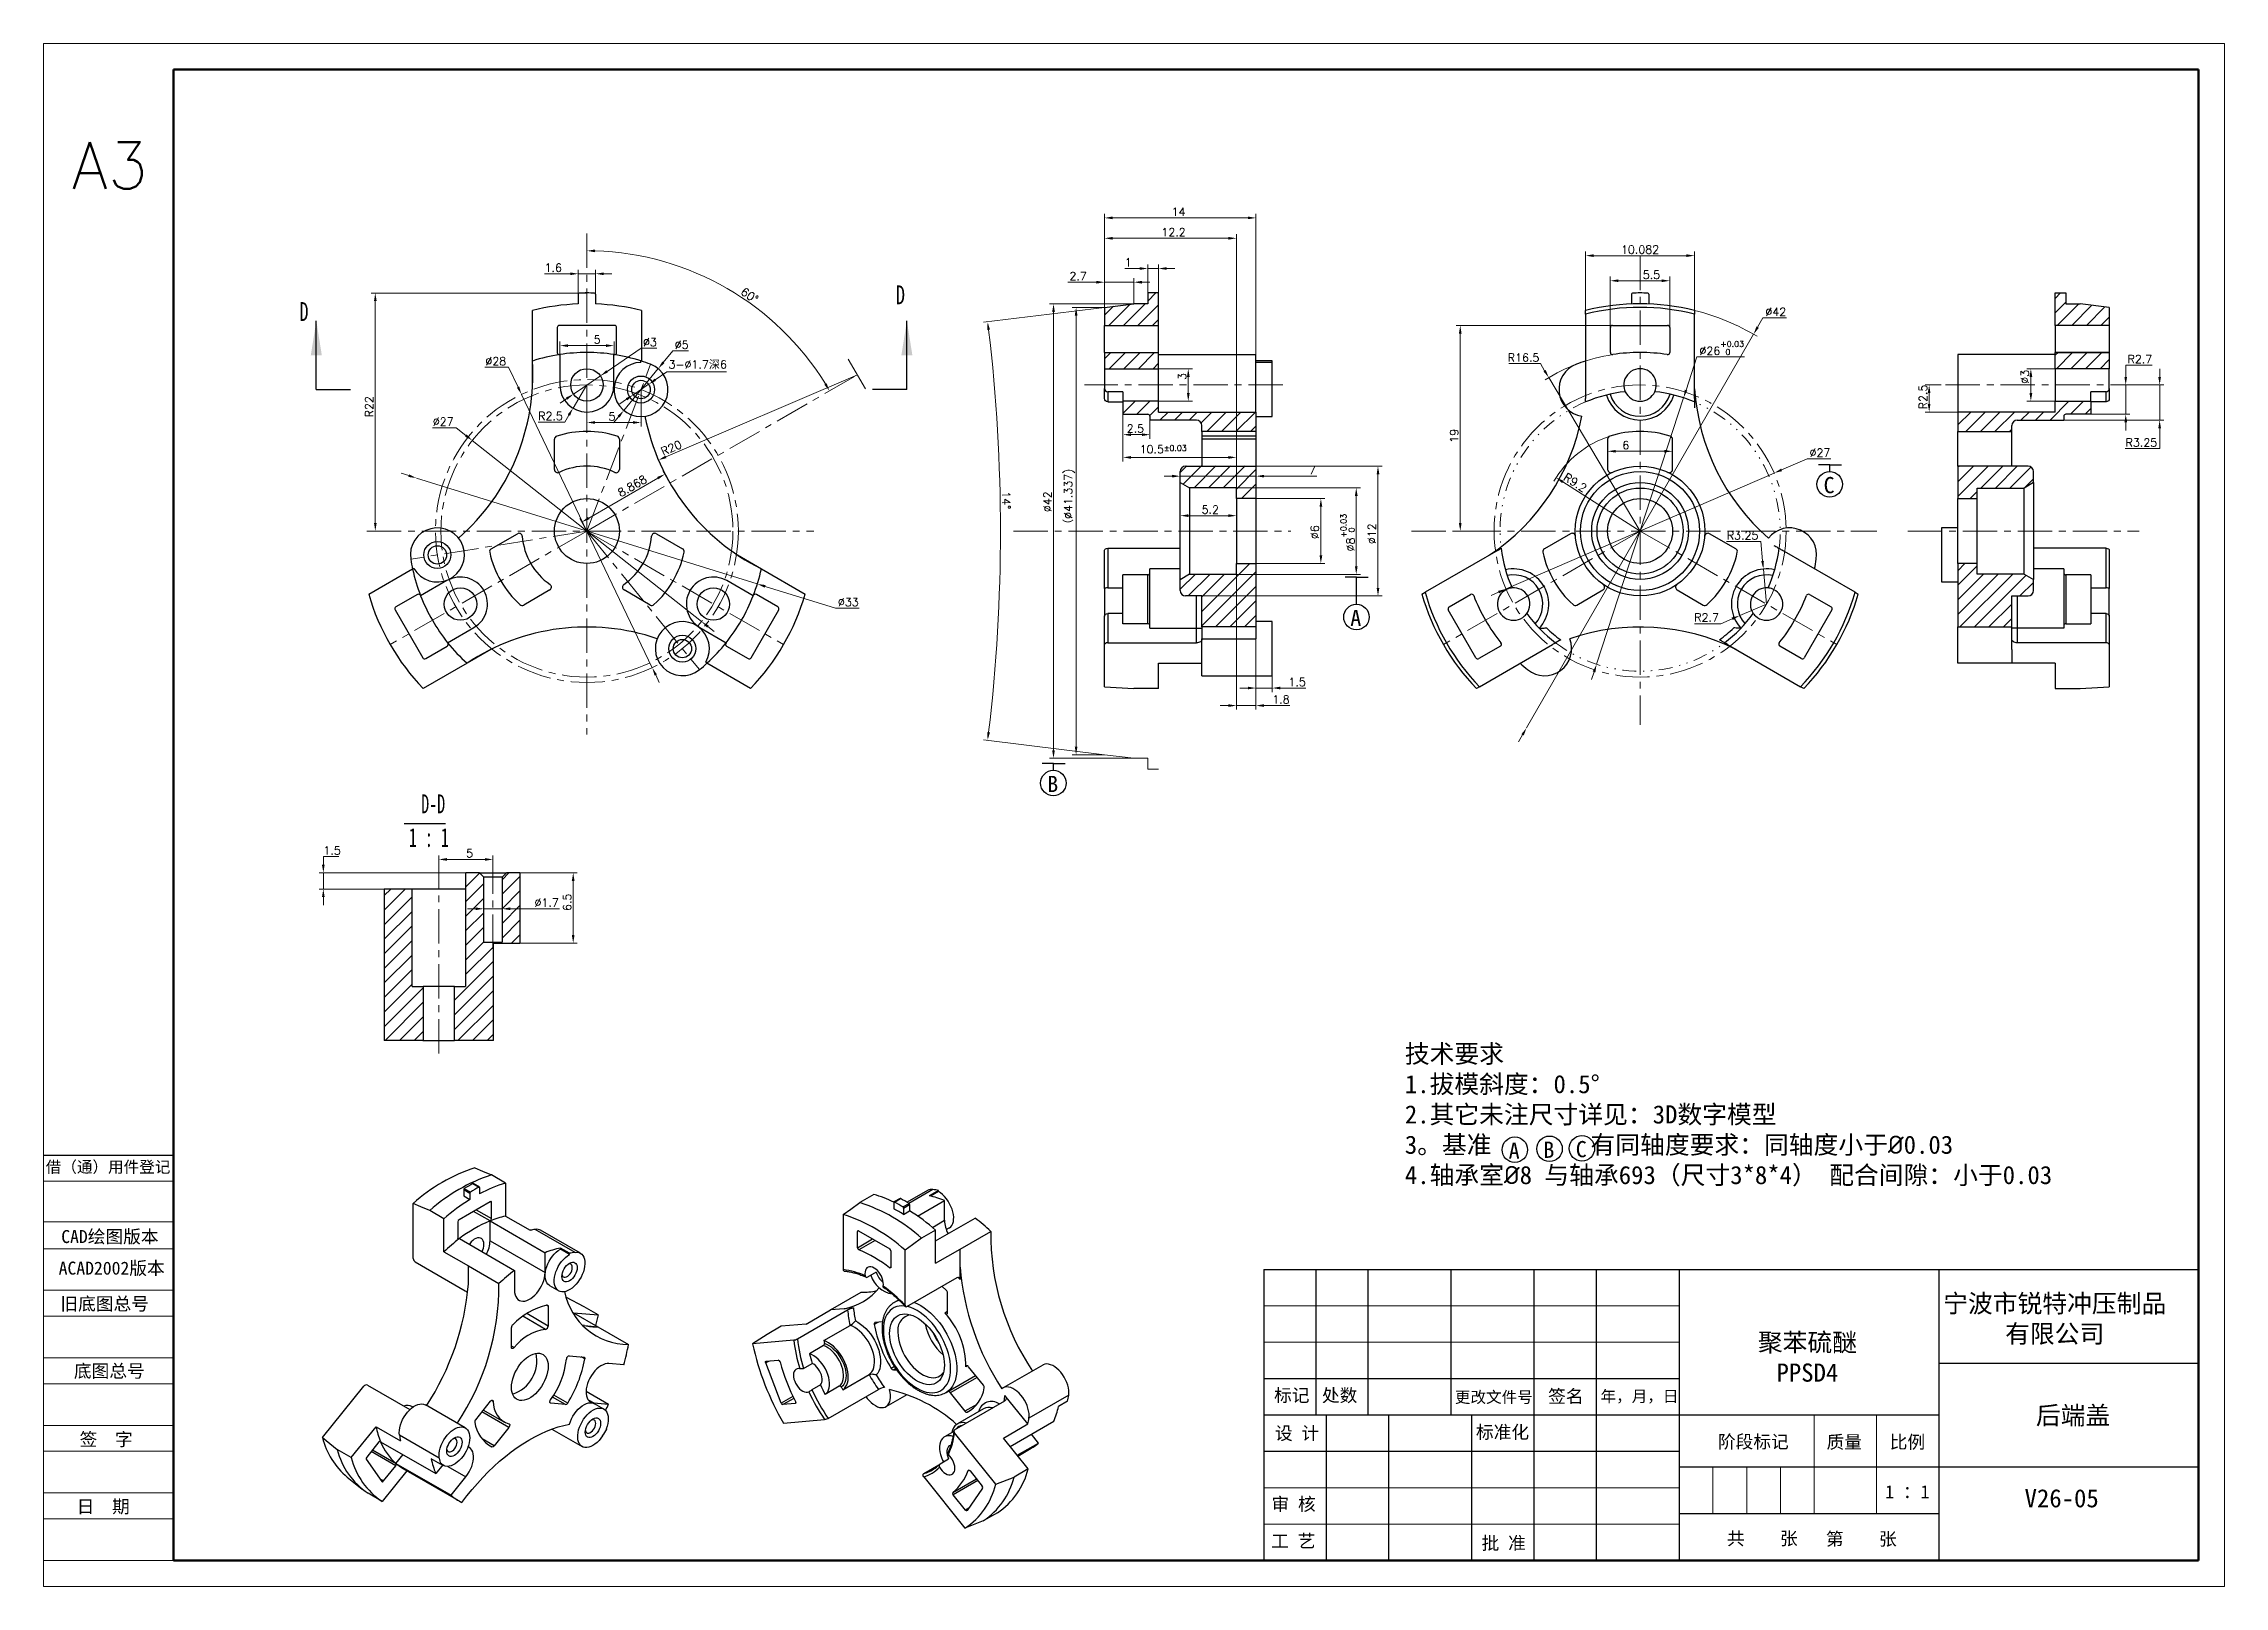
# Model space of a CAD drawing. Header units: millimetres. Extents: x 2517 to 4431, y 863 to 2540.
# Drawn here: x 3923.3 to 4124.9, y 923 to 1065.5 of the extents above; entities that cross this region are included whole.
import ezdxf

# ---------------------------------------------------------------- set-up
doc = ezdxf.new("R2010")
doc.units = ezdxf.units.MM
doc.linetypes.add('CENTER', pattern=[50.8, 31.75, -6.35, 6.35, -6.35])
doc.linetypes.add('DIVIDE', pattern=[31.75, 12.7, -6.35, 0, -6.35, 0, -6.35])
for name, color, linetype, lineweight in [('中心线', 1, 'CENTER', 9), ('双点划线', 5, 'DIVIDE', 9), ('填充', 3, 'Continuous', 9), ('实线', 7, 'Continuous', 25), ('尺寸标注', 2, 'Continuous', 9), ('引导线', 6, 'Continuous', 9), ('文本', 3, 'Continuous', 15), ('粗实线', 9, 'Continuous', 50)]:
    doc.layers.add(name, color=color, linetype=linetype, lineweight=lineweight)
doc.layers.add('图框', color=7, linetype='Continuous')
doc.styles.add('SLDTEXTSTYLE4', font='TXT', dxfattribs={"width": 0.7})
doc.styles.add('SLDTEXTSTYLE5', font='TXT', dxfattribs={"width": 0.62})
doc.styles.add('SLDTEXTSTYLE6', font='TXT', dxfattribs={"width": 0.62})
doc.styles.add('st', font='txt.shx')
doc.styles.get("Standard").update_dxf_attribs({"font": 'simfang.ttf'})
doc.dimstyles.new('st0.3', dxfattribs={"dimscale": 0.3, "dimtxt": 2.5, "dimasz": 2.5, "dimexe": 1.25, "dimexo": 0, "dimtad": 1, "dimtoh": 1, "dimdec": 3, "dimdsep": 46, "dimtxsty": 'st', "dimcen": 0, "dimclrd": 256, "dimclre": 256, "dimclrt": 256, "dimadec": 4, "dimazin": 2, "dimtfac": 1, "dimtdec": 3, "dimtmove": 0, "dimatfit": 1, "dimfxl": 0, "dimlwd": -1, "dimlwe": -1, "dimarcsym": 0})
pattern_1 = [(45, (-31.7332, -69.3633), (-0.6735192, 0.6735192), [])]
pattern_2 = [(45, (-31.7332, -68.1412), (-0.6735192, 0.6735192), [])]
pattern_3 = [(45, (-51.9224, -51.0048), (-0.6735192, 0.6735192), [])]

msp = doc.modelspace()

# ---------------------------------------------------------------- texts
at = {"layer": '实线', "ltscale": 0.2, "insert": (3925.8888, 1056.4516), "char_height": 4.32035, "width": 12.00096, "attachment_point": 1, "style": 'st'}
msp.add_mtext('A3', dxfattribs=at)
at = {"layer": '实线', "char_height": 1.75, "attachment_point": 1, "style": 'SLDTEXTSTYLE4'}
for insert in [(4002.078, 1043.207), (3946.9314, 1041.6593)]:
    msp.add_mtext('D', dxfattribs=dict(at, insert=insert))
at = {"layer": '实线', "color": 1, "char_height": 1.5, "width": 2.977465, "attachment_point": 5}
for s, insert in [('C', (4088.3436, 1024.7351)), ('A', (4044.5881, 1012.4694)), ('B', (4016.5667, 997.1292)), ('A', (4059.2303, 963.2401)), ('B', (4062.4378, 963.3256)), ('C', (4065.4314, 963.3683))]:
    msp.add_mtext(s, dxfattribs=dict(at, insert=insert))
at = {"layer": '实线', "char_height": 1.68013, "attachment_point": 5}
for s, insert, width in [('宁波市锐特冲压制品\\P有限公司', (4109.2059, 947.628), 30.32873), ('聚苯硫醚\\PPPSD4 ', (4086.342, 944.1163), 18.899592), ('后端盖', (4110.9024, 938.6802), 22.082966), ('V26-05', (4109.8489, 931.1034), 22.082966)]:
    msp.add_mtext(s, dxfattribs=dict(at, insert=insert, width=width))
at = {"layer": '文本', "insert": (4049.1248, 966.4805), "char_height": 1.680134, "width": 73.539551, "attachment_point": 4}
msp.add_mtext('技术要求\\P1.拔模斜度：0.5°\\P2.其它未注尺寸详见：3D数字模型\\P3。基准        有同轴度要求：同轴度小于{\\fISOCPEUR|b0|i0|c0|p34;%%C}0.03\\P4.轴承室{\\fISOCPEUR|b0|i0|c0|p34;%%C}8 与轴承693（尺寸3*8*4） 配合间隙：小于0.03', dxfattribs=at)
at = {"layer": '文本', "ltscale": 0.2, "attachment_point": 5}
for s, insert, char_height, width in [('借（通）用件登记', (3929.235, 961.6681), 1.05608, 24.543691), ('CAD绘图版本', (3929.4055, 955.2303), 1.2001, 36.385479), ('ACAD2002版本', (3929.57, 952.3159), 1.2001, 28.086816), ('旧底图总号', (3928.9206, 949.021), 1.2001, 31.772987), ('底图总号', (3929.3494, 942.813), 1.2001, 6.966125), ('标记', (4038.6702, 940.5718), 1.2001, 6.966125), ('处数', (4043.0961, 940.5613), 1.2001, 6.966125), ('更改文件号', (4057.3519, 940.4023), 1.05608, 15.451556), ('签名', (4064.0075, 940.4788), 1.2001, 6.966125), ('年，月，日', (4070.8204, 940.4685), 1.05608, 6.966125), ('设 计', (4039.161, 937.0585), 1.2001, 6.966125), ('标准化', (4058.1534, 937.1677), 1.2001, 6.966125), ('签  字', (3929.0564, 936.4954), 1.2001, 6.966125), ('阶段标记', (4081.3421, 936.2773), 1.2001, 6.966125), ('质量', (4089.7489, 936.2494), 1.2001, 6.966125), ('比例', (4095.5915, 936.2494), 1.2001, 6.966125), ('1 ：1', (4095.5848, 931.7198), 1.2001, 6.966125), ('日  期', (3928.7884, 930.2848), 1.2001, 6.966125), ('审 核', (4038.8331, 930.5105), 1.2001, 6.966125), ('工 艺', (4038.814, 927.1273), 1.2001, 6.966125), ('批 准', (4058.2627, 926.9035), 1.2001, 6.966125), ('共    张', (4082.1727, 927.3332), 1.2001, 6.966125), ('第    张', (4091.3253, 927.2899), 1.2001, 6.966125)]:
    msp.add_mtext(s, dxfattribs=dict(at, insert=insert, char_height=char_height, width=width))

# ---------------------------------------------------------------- blocks, each defined once
blk = doc.blocks.new('*D522')
at = {"layer": 'Defpoints', "color": 0, "ltscale": 0.1, "transparency": 16777216}
for p in [(4035.36, 1023.5), (4035.36, 1017.5), (4041.36, 1017.5)]:
    blk.add_point(p, dxfattribs=at)
at = {"layer": '尺寸标注', "ltscale": 0.1, "transparency": 16777216}
for p, q in [((4035.36, 1023.5), (4041.74, 1023.5)), ((4041.36, 1022.75), (4041.36, 1018.25)), ((4035.36, 1017.5), (4041.74, 1017.5))]:
    blk.add_line(p, q, dxfattribs=at)
for points in [[(4041.24, 1022.75), (4041.49, 1022.75), (4041.36, 1023.5)], [(4041.24, 1018.25), (4041.49, 1018.25), (4041.36, 1017.5)]]:
    blk.add_solid(points, dxfattribs=at)
at = {"layer": '尺寸标注', "ltscale": 0.1, "transparency": 16777216, "insert": (4040.8, 1020.4), "char_height": 0.75, "attachment_point": 5, "rotation": 90, "style": 'st'}
blk.add_mtext('%%c6', dxfattribs=at)
blk = doc.blocks.new('*D523')
at = {"layer": 'Defpoints', "color": 0, "ltscale": 0.1, "transparency": 16777216}
for p in [(4033.56, 1024.5), (4033.56, 1016.5), (4044.63, 1016.5)]:
    blk.add_point(p, dxfattribs=at)
at = {"layer": '尺寸标注', "ltscale": 0.1, "transparency": 16777216}
for p, q in [((4033.56, 1024.5), (4045.01, 1024.5)), ((4044.63, 1023.75), (4044.63, 1017.25)), ((4033.56, 1016.5), (4045.01, 1016.5))]:
    blk.add_line(p, q, dxfattribs=at)
for points in [[(4044.51, 1023.75), (4044.76, 1023.75), (4044.63, 1024.5)], [(4044.51, 1017.25), (4044.76, 1017.25), (4044.63, 1016.5)]]:
    blk.add_solid(points, dxfattribs=at)
at = {"layer": '尺寸标注', "ltscale": 0.1, "transparency": 16777216, "insert": (4043.83, 1020.35), "char_height": 0.75, "attachment_point": 5, "rotation": 90, "style": 'st'}
blk.add_mtext('%%c8{}{\\H0.71x;\\C3;\\S+0.03^  0;}', dxfattribs=at)
blk = doc.blocks.new('*D524')
at = {"layer": 'Defpoints', "color": 0, "ltscale": 0.1, "transparency": 16777216}
for p in [(4033.56, 1016.5), (4035.36, 1010.55), (4033.56, 1004.37)]:
    blk.add_point(p, dxfattribs=at)
at = {"layer": '尺寸标注', "ltscale": 0.1, "transparency": 16777216}
for p, q in [((4033.56, 1016.5), (4033.56, 1004)), ((4035.36, 1010.55), (4035.36, 1004)), ((4032.81, 1004.37), (4032.06, 1004.37)), ((4033.56, 1004.37), (4035.36, 1004.37)), ((4036.11, 1004.37), (4038.48, 1004.37))]:
    blk.add_line(p, q, dxfattribs=at)
for points in [[(4032.81, 1004.5), (4032.81, 1004.25), (4033.56, 1004.37)], [(4036.11, 1004.5), (4036.11, 1004.25), (4035.36, 1004.37)]]:
    blk.add_solid(points, dxfattribs=at)
at = {"layer": '尺寸标注', "ltscale": 0.1, "transparency": 16777216, "insert": (4037.67, 1004.94), "char_height": 0.75, "attachment_point": 5, "style": 'st'}
blk.add_mtext('1.8', dxfattribs=at)
blk = doc.blocks.new('*D525')
at = {"layer": 'Defpoints', "color": 0, "ltscale": 0.1, "transparency": 16777216}
for p in [(4028.36, 1025), (4035.36, 1025.57), (4035.36, 1025)]:
    blk.add_point(p, dxfattribs=at)
at = {"layer": '尺寸标注', "ltscale": 0.1, "transparency": 16777216}
for p, q in [((4027.61, 1025.57), (4026.86, 1025.57)), ((4028.36, 1025), (4028.36, 1025.95)), ((4028.36, 1025.57), (4035.36, 1025.57)), ((4035.36, 1025), (4035.36, 1025.95)), ((4036.11, 1025.57), (4041, 1025.57))]:
    blk.add_line(p, q, dxfattribs=at)
for points in [[(4027.61, 1025.7), (4027.61, 1025.45), (4028.36, 1025.57)], [(4036.11, 1025.7), (4036.11, 1025.45), (4035.36, 1025.57)]]:
    blk.add_solid(points, dxfattribs=at)
at = {"layer": '尺寸标注', "ltscale": 0.1, "transparency": 16777216, "insert": (4040.57, 1026.13), "char_height": 0.75, "attachment_point": 5, "style": 'st'}
blk.add_mtext('7', dxfattribs=at)
blk = doc.blocks.new('*D526')
at = {"layer": 'Defpoints', "color": 0, "ltscale": 0.1, "transparency": 16777216}
for p in [(4028.86, 1026.5), (4028.86, 1014.5), (4046.64, 1014.5)]:
    blk.add_point(p, dxfattribs=at)
at = {"layer": '尺寸标注', "ltscale": 0.1, "transparency": 16777216}
for p, q in [((4028.86, 1026.5), (4047.02, 1026.5)), ((4046.64, 1025.75), (4046.64, 1015.25)), ((4028.86, 1014.5), (4047.02, 1014.5))]:
    blk.add_line(p, q, dxfattribs=at)
for points in [[(4046.52, 1025.75), (4046.77, 1025.75), (4046.64, 1026.5)], [(4046.52, 1015.25), (4046.77, 1015.25), (4046.64, 1014.5)]]:
    blk.add_solid(points, dxfattribs=at)
at = {"layer": '尺寸标注', "ltscale": 0.1, "transparency": 16777216, "insert": (4046.08, 1020.25), "char_height": 0.75, "attachment_point": 5, "rotation": 90, "style": 'st'}
blk.add_mtext('%%c12', dxfattribs=at)
blk = doc.blocks.new('*D527')
at = {"layer": 'Defpoints', "color": 0, "ltscale": 0.1, "transparency": 16777216}
for p in [(4028.36, 1023.5), (4033.56, 1023.5), (4028.36, 1021.92)]:
    blk.add_point(p, dxfattribs=at)
at = {"layer": '尺寸标注', "ltscale": 0.1, "transparency": 16777216}
for p, q in [((4028.36, 1023.5), (4028.36, 1021.55)), ((4033.56, 1023.5), (4033.56, 1021.55)), ((4032.81, 1021.92), (4029.11, 1021.92))]:
    blk.add_line(p, q, dxfattribs=at)
for points in [[(4029.11, 1022.05), (4029.11, 1021.8), (4028.36, 1021.92)], [(4032.81, 1022.05), (4032.81, 1021.8), (4033.56, 1021.92)]]:
    blk.add_solid(points, dxfattribs=at)
at = {"layer": '尺寸标注', "ltscale": 0.1, "transparency": 16777216, "insert": (4031.14, 1022.48), "char_height": 0.75, "attachment_point": 5, "style": 'st'}
blk.add_mtext('5.2', dxfattribs=at)
blk = doc.blocks.new('*D528')
at = {"layer": 'Defpoints', "color": 0, "ltscale": 0.1, "transparency": 16777216}
for p in [(4023.06, 1031.3), (4033.56, 1027.31), (4033.56, 1024.5)]:
    blk.add_point(p, dxfattribs=at)
at = {"layer": '尺寸标注', "ltscale": 0.1, "transparency": 16777216}
for p, q in [((4023.06, 1031.3), (4023.06, 1026.93)), ((4023.81, 1027.31), (4032.81, 1027.31)), ((4033.56, 1024.5), (4033.56, 1027.68))]:
    blk.add_line(p, q, dxfattribs=at)
for points in [[(4023.81, 1027.43), (4023.81, 1027.18), (4023.06, 1027.31)], [(4032.81, 1027.43), (4032.81, 1027.18), (4033.56, 1027.31)]]:
    blk.add_solid(points, dxfattribs=at)
at = {"layer": '尺寸标注', "ltscale": 0.1, "transparency": 16777216, "insert": (4026.78, 1028.06), "char_height": 0.75, "attachment_point": 5, "style": 'st'}
blk.add_mtext('10.5{}{\\A0;{\\H1.5x;}{\\A2;\\H0.71x;\\C3;%%p0.03}}', dxfattribs=at)
blk = doc.blocks.new('*D529')
at = {"layer": 'Defpoints', "color": 0, "ltscale": 0.1, "transparency": 16777216}
for p in [(4081.37, 1038.69), (4060.38, 1002.31)]:
    blk.add_point(p, dxfattribs=at)
at = {"layer": '尺寸标注', "ltscale": 0.1, "transparency": 16777216}
for p, q in [((4060.38, 1002.31), (4081.37, 1038.69)), ((4081.74, 1039.34), (4082.23, 1040.2)), ((4082.23, 1040.2), (4084.42, 1040.2)), ((4060.01, 1001.66), (4059.63, 1001.01))]:
    blk.add_line(p, q, dxfattribs=at)
blk.add_arc((4070.87, 1020.5), 21, 58.9989, 76.1111, dxfattribs=at)
for points in [[(4081.63, 1039.41), (4081.85, 1039.28), (4081.37, 1038.69)], [(4059.9, 1001.73), (4060.11, 1001.6), (4060.38, 1002.31)]]:
    blk.add_solid(points, dxfattribs=at)
at = {"layer": '尺寸标注', "ltscale": 0.1, "transparency": 16777216, "insert": (4083.42, 1040.76), "char_height": 0.75, "attachment_point": 5, "style": 'st'}
blk.add_mtext('∅42', dxfattribs=at)
blk = doc.blocks.new('*D530')
at = {"layer": 'Defpoints', "color": 0, "ltscale": 0.1, "transparency": 16777216}
for p in [(4016.64, 1041.5), (4024.06, 1041.5), (4024.06, 999.5)]:
    blk.add_point(p, dxfattribs=at)
at = {"layer": '尺寸标注', "ltscale": 0.1, "transparency": 16777216}
for p, q in [((4024.06, 1041.5), (4016.27, 1041.5)), ((4016.64, 1000.25), (4016.64, 1040.75)), ((4024.06, 999.5), (4016.27, 999.5))]:
    blk.add_line(p, q, dxfattribs=at)
for points in [[(4016.52, 1040.75), (4016.77, 1040.75), (4016.64, 1041.5)], [(4016.52, 1000.25), (4016.77, 1000.25), (4016.64, 999.5)]]:
    blk.add_solid(points, dxfattribs=at)
at = {"layer": '尺寸标注', "ltscale": 0.1, "transparency": 16777216, "insert": (4016.08, 1023.21), "char_height": 0.75, "attachment_point": 5, "rotation": 90, "style": 'st'}
blk.add_mtext('%%c42', dxfattribs=at)
blk = doc.blocks.new('*D531')
at = {"layer": 'Defpoints', "color": 0, "ltscale": 0.1, "transparency": 16777216}
for p in [(4018.73, 1041.17), (4021.36, 1041.17), (4021.36, 999.83)]:
    blk.add_point(p, dxfattribs=at)
at = {"layer": '尺寸标注', "ltscale": 0.1, "transparency": 16777216}
for p, q in [((4021.36, 1041.17), (4018.36, 1041.17)), ((4018.73, 1000.58), (4018.73, 1040.42)), ((4021.36, 999.83), (4018.36, 999.83))]:
    blk.add_line(p, q, dxfattribs=at)
for points in [[(4018.61, 1040.42), (4018.86, 1040.42), (4018.73, 1041.17)], [(4018.61, 1000.58), (4018.86, 1000.58), (4018.73, 999.83)]]:
    blk.add_solid(points, dxfattribs=at)
at = {"layer": '尺寸标注', "ltscale": 0.1, "transparency": 16777216, "insert": (4018.12, 1023.42), "char_height": 0.75, "attachment_point": 5, "rotation": 90, "style": 'st'}
blk.add_mtext('（%%c41.337)', dxfattribs=at)
blk = doc.blocks.new('*D532')
at = {"layer": 'Defpoints', "color": 0, "ltscale": 0.1, "transparency": 16777216}
for p in [(4021.36, 1041.17), (4024.06, 1041.5), (4011.6, 1014.04), (4021.36, 999.83), (4024.06, 999.5)]:
    blk.add_point(p, dxfattribs=at)
at = {"layer": '尺寸标注', "ltscale": 0.1, "transparency": 16777216}
for p, q in [((4021.36, 1041.17), (4010.18, 1039.8)), ((4021.36, 999.83), (4010.18, 1001.21))]:
    blk.add_line(p, q, dxfattribs=at)
blk.add_arc((3853.03, 1020.5), 158.71, 353.2708, 6.7292, dxfattribs=at)
for points in [[(4010.52, 1039.09), (4010.77, 1039.11), (4010.55, 1039.84)], [(4010.77, 1001.89), (4010.52, 1001.92), (4010.55, 1001.16)]]:
    blk.add_solid(points, dxfattribs=at)
at = {"layer": '尺寸标注', "ltscale": 0.1, "transparency": 16777216, "insert": (4012.27, 1023.35), "char_height": 0.75, "attachment_point": 5, "rotation": 271.0229, "style": 'st'}
blk.add_mtext('14°', dxfattribs=at)
blk = doc.blocks.new('*D533')
at = {"layer": 'Defpoints', "color": 0, "ltscale": 0.1, "transparency": 16777216}
for p in [(4068.32, 1039.5), (4054.25, 1020.5), (4057.37, 1020.5)]:
    blk.add_point(p, dxfattribs=at)
at = {"layer": '尺寸标注', "ltscale": 0.1, "transparency": 16777216}
for p, q in [((4068.32, 1039.5), (4053.87, 1039.5)), ((4054.25, 1038.75), (4054.25, 1021.25)), ((4057.37, 1020.5), (4053.87, 1020.5))]:
    blk.add_line(p, q, dxfattribs=at)
for points in [[(4054.12, 1038.75), (4054.37, 1038.75), (4054.25, 1039.5)], [(4054.12, 1021.25), (4054.37, 1021.25), (4054.25, 1020.5)]]:
    blk.add_solid(points, dxfattribs=at)
at = {"layer": '尺寸标注', "ltscale": 0.1, "transparency": 16777216, "insert": (4053.69, 1029.3), "char_height": 0.75, "attachment_point": 5, "rotation": 90, "style": 'st'}
blk.add_mtext('19', dxfattribs=at)
blk = doc.blocks.new('*D534')
at = {"layer": 'Defpoints', "color": 0, "ltscale": 0.1, "transparency": 16777216}
for p in [(4073.62, 1043.63), (4068.12, 1039.3), (4073.62, 1039.3)]:
    blk.add_point(p, dxfattribs=at)
at = {"layer": '尺寸标注', "ltscale": 0.1, "transparency": 16777216}
for p, q in [((4068.12, 1039.3), (4068.12, 1044.01)), ((4068.87, 1043.63), (4072.87, 1043.63)), ((4073.62, 1039.3), (4073.62, 1044.01))]:
    blk.add_line(p, q, dxfattribs=at)
for points in [[(4068.87, 1043.76), (4068.87, 1043.51), (4068.12, 1043.63)], [(4072.87, 1043.76), (4072.87, 1043.51), (4073.62, 1043.63)]]:
    blk.add_solid(points, dxfattribs=at)
at = {"layer": '尺寸标注', "ltscale": 0.1, "transparency": 16777216, "insert": (4071.93, 1044.19), "char_height": 0.75, "attachment_point": 5, "style": 'st'}
blk.add_mtext('5.5', dxfattribs=at)
blk = doc.blocks.new('*D535')
at = {"layer": 'Defpoints', "color": 0, "ltscale": 0.1, "transparency": 16777216}
for p in [(4062.43, 1034.68), (4070.87, 1020.5)]:
    blk.add_point(p, dxfattribs=at)
at = {"layer": '尺寸标注', "ltscale": 0.1, "transparency": 16777216}
for p, q in [((4061.66, 1035.97), (4058.73, 1035.97)), ((4062.05, 1035.32), (4061.66, 1035.97)), ((4070.87, 1020.5), (4062.43, 1034.68))]:
    blk.add_line(p, q, dxfattribs=at)
blk.add_arc((4070.87, 1020.5), 16.5, 98.7831, 122.0777, dxfattribs=at)
blk.add_solid([(4062.15, 1035.39), (4061.94, 1035.26), (4062.43, 1034.68)], dxfattribs=at)
at = {"layer": '尺寸标注', "ltscale": 0.1, "transparency": 16777216, "insert": (4060.1, 1036.53), "char_height": 0.75, "attachment_point": 5, "style": 'st'}
blk.add_mtext('R16.5', dxfattribs=at)
blk = doc.blocks.new('*D536')
at = {"layer": 'Defpoints', "color": 0, "ltscale": 0.1, "transparency": 16777216}
for p in [(4067.87, 1028.98), (4073.87, 1028.98), (4073.87, 1027.87)]:
    blk.add_point(p, dxfattribs=at)
at = {"layer": '尺寸标注', "ltscale": 0.1, "transparency": 16777216}
for p, q in [((4067.87, 1028.98), (4067.87, 1027.5)), ((4073.87, 1028.98), (4073.87, 1027.5)), ((4068.62, 1027.87), (4073.12, 1027.87))]:
    blk.add_line(p, q, dxfattribs=at)
for points in [[(4068.62, 1028), (4068.62, 1027.75), (4067.87, 1027.87)], [(4073.12, 1028), (4073.12, 1027.75), (4073.87, 1027.87)]]:
    blk.add_solid(points, dxfattribs=at)
at = {"layer": '尺寸标注', "ltscale": 0.1, "transparency": 16777216, "insert": (4069.56, 1028.44), "char_height": 0.75, "attachment_point": 5, "style": 'st'}
blk.add_mtext('6', dxfattribs=at)
blk = doc.blocks.new('*D537')
at = {"layer": 'Defpoints', "color": 0, "ltscale": 0.1, "transparency": 16777216}
for p in [(4063.11, 1025.44), (4070.87, 1020.5)]:
    blk.add_point(p, dxfattribs=at)
at = {"layer": '尺寸标注', "ltscale": 0.1, "transparency": 16777216}
blk.add_line((4070.87, 1020.5), (4063.74, 1025.04), dxfattribs=at)
blk.add_arc((4070.87, 1020.5), 9.2, 107.6602, 149.8958, dxfattribs=at)
blk.add_solid([(4063.81, 1025.14), (4063.67, 1024.93), (4063.11, 1025.44)], dxfattribs=at)
at = {"layer": '尺寸标注', "ltscale": 0.1, "transparency": 16777216, "insert": (4064.88, 1024.98), "char_height": 0.75, "attachment_point": 5, "rotation": 327.5604, "style": 'st'}
blk.add_mtext('R9.2', dxfattribs=at)
blk = doc.blocks.new('*D538')
at = {"layer": 'Defpoints', "color": 0, "ltscale": 0.1, "transparency": 16777216}
for p in [(3998.51, 1034.94), (3980.12, 1027.06)]:
    blk.add_point(p, dxfattribs=at)
at = {"layer": '尺寸标注', "ltscale": 0.1, "transparency": 16777216}
blk.add_line((3998.51, 1034.94), (3980.81, 1027.36), dxfattribs=at)
blk.add_solid([(3980.76, 1027.47), (3980.86, 1027.24), (3980.12, 1027.06)], dxfattribs=at)
at = {"layer": '尺寸标注', "ltscale": 0.1, "transparency": 16777216, "insert": (3981.31, 1028.18), "char_height": 0.75, "attachment_point": 5, "rotation": 23.19, "style": 'st'}
blk.add_mtext('R20', dxfattribs=at)
blk = doc.blocks.new('*D539')
at = {"layer": 'Defpoints', "color": 0, "ltscale": 0.1, "transparency": 16777216}
for p in [(3980.71, 1025.76), (3981.19, 1024.94), (3973.51, 1020.5)]:
    blk.add_point(p, dxfattribs=at)
at = {"layer": '尺寸标注', "ltscale": 0.1, "transparency": 16777216}
for p, q in [((3973.68, 1021.7), (3980.06, 1025.39)), ((3981.19, 1024.94), (3980.52, 1026.09)), ((3973.51, 1020.5), (3972.84, 1021.65))]:
    blk.add_line(p, q, dxfattribs=at)
for points in [[(3980, 1025.5), (3980.12, 1025.28), (3980.71, 1025.76)], [(3973.62, 1021.81), (3973.74, 1021.59), (3973.03, 1021.33)]]:
    blk.add_solid(points, dxfattribs=at)
at = {"layer": '尺寸标注', "ltscale": 0.1, "transparency": 16777216, "insert": (3977.7, 1024.67), "char_height": 0.75, "attachment_point": 5, "rotation": 30, "style": 'st'}
blk.add_mtext('8.868', dxfattribs=at)
blk = doc.blocks.new('*D540')
at = {"layer": 'Defpoints', "color": 0, "ltscale": 0.1, "transparency": 16777216}
for p in [(3973.51, 1047.99), (3982.36, 1044.84), (3998.51, 1034.94), (3973.51, 1020.5), (3973.51, 1001.71)]:
    blk.add_point(p, dxfattribs=at)
at = {"layer": '尺寸标注', "ltscale": 0.1, "transparency": 16777216}
blk.add_arc((3973.51, 1020.5), 25.9, 31.6591, 88.3409, dxfattribs=at)
for points in [[(3974.25, 1046.27), (3974.26, 1046.52), (3973.51, 1046.4)], [(3995.66, 1034.16), (3995.45, 1034.03), (3995.94, 1033.45)]]:
    blk.add_solid(points, dxfattribs=at)
at = {"layer": '尺寸标注', "ltscale": 0.1, "transparency": 16777216, "insert": (3988.55, 1042.28), "char_height": 0.75, "attachment_point": 5, "rotation": 325.3659, "style": 'st'}
blk.add_mtext('60°', dxfattribs=at)
blk = doc.blocks.new('*D541')
at = {"layer": 'Defpoints', "color": 0, "ltscale": 0.1, "transparency": 16777216}
for p in [(3962.91, 1028.87), (3984.1, 1012.14)]:
    blk.add_point(p, dxfattribs=at)
at = {"layer": '尺寸标注', "ltscale": 0.1, "transparency": 16777216}
for p, q in [((3961.41, 1030.05), (3959.22, 1030.05)), ((3962.32, 1029.33), (3961.41, 1030.05)), ((3984.1, 1012.14), (3962.91, 1028.87)), ((3984.69, 1011.68), (3985.28, 1011.21))]:
    blk.add_line(p, q, dxfattribs=at)
for points in [[(3962.4, 1029.43), (3962.24, 1029.23), (3962.91, 1028.87)], [(3984.77, 1011.77), (3984.62, 1011.58), (3984.1, 1012.14)]]:
    blk.add_solid(points, dxfattribs=at)
at = {"layer": '尺寸标注', "ltscale": 0.1, "transparency": 16777216, "insert": (3960.22, 1030.61), "char_height": 0.75, "attachment_point": 5, "style": 'st'}
blk.add_mtext('∅27', dxfattribs=at)
blk = doc.blocks.new('*D542')
at = {"layer": 'Defpoints', "color": 0, "ltscale": 0.1, "transparency": 16777216}
for p in [(3967.46, 1033.13), (3979.55, 1007.87)]:
    blk.add_point(p, dxfattribs=at)
at = {"layer": '尺寸标注', "ltscale": 0.1, "transparency": 16777216}
for p, q in [((3966.27, 1035.64), (3964.08, 1035.64)), ((3967.14, 1033.81), (3966.27, 1035.64)), ((3979.55, 1007.87), (3967.46, 1033.13)), ((3979.87, 1007.2), (3980.19, 1006.52))]:
    blk.add_line(p, q, dxfattribs=at)
for points in [[(3967.25, 1033.86), (3967.03, 1033.75), (3967.46, 1033.13)], [(3979.98, 1007.25), (3979.76, 1007.14), (3979.55, 1007.87)]]:
    blk.add_solid(points, dxfattribs=at)
at = {"layer": '尺寸标注', "ltscale": 0.1, "transparency": 16777216, "insert": (3965.08, 1036.2), "char_height": 0.75, "attachment_point": 5, "style": 'st'}
blk.add_mtext('∅28', dxfattribs=at)
blk = doc.blocks.new('*D543')
at = {"layer": 'Defpoints', "color": 0, "ltscale": 0.1, "transparency": 16777216}
for p in [(4083.27, 1025.86), (4058.48, 1015.15)]:
    blk.add_point(p, dxfattribs=at)
at = {"layer": '尺寸标注', "ltscale": 0.1, "transparency": 16777216}
for p, q in [((4083.95, 1026.15), (4086.32, 1027.17)), ((4086.32, 1027.17), (4088.5, 1027.17)), ((4058.48, 1015.15), (4083.27, 1025.86)), ((4057.79, 1014.85), (4057.1, 1014.56))]:
    blk.add_line(p, q, dxfattribs=at)
for points in [[(4083.91, 1026.27), (4084, 1026.04), (4083.27, 1025.86)], [(4057.74, 1014.97), (4057.84, 1014.74), (4058.48, 1015.15)]]:
    blk.add_solid(points, dxfattribs=at)
at = {"layer": '尺寸标注', "ltscale": 0.1, "transparency": 16777216, "insert": (4087.5, 1027.74), "char_height": 0.75, "attachment_point": 5, "style": 'st'}
blk.add_mtext('∅27', dxfattribs=at)
blk = doc.blocks.new('*D544')
at = {"layer": 'Defpoints', "color": 0, "ltscale": 0.1, "transparency": 16777216}
for p in [(4074.89, 1032.81), (4066.85, 1008.19)]:
    blk.add_point(p, dxfattribs=at)
at = {"layer": '尺寸标注', "ltscale": 0.1, "transparency": 16777216}
for p, q in [((4075.13, 1033.53), (4076.13, 1036.61)), ((4076.13, 1036.61), (4080.52, 1036.61)), ((4066.85, 1008.19), (4074.89, 1032.81)), ((4066.62, 1007.48), (4066.39, 1006.77))]:
    blk.add_line(p, q, dxfattribs=at)
for points in [[(4075.01, 1033.56), (4075.24, 1033.49), (4074.89, 1032.81)], [(4066.5, 1007.52), (4066.74, 1007.44), (4066.85, 1008.19)]]:
    blk.add_solid(points, dxfattribs=at)
at = {"layer": '尺寸标注', "ltscale": 0.1, "transparency": 16777216, "insert": (4078.42, 1037.42), "char_height": 0.75, "attachment_point": 5, "style": 'st'}
blk.add_mtext('%%c26{}{\\H0.71x;\\C3;\\S+0.03^  0;}', dxfattribs=at)
blk = doc.blocks.new('*D545')
at = {"layer": 'Defpoints', "color": 0, "ltscale": 0.1, "transparency": 16777216}
for p in [(3974.75, 1034.84), (3972.26, 1033.16)]:
    blk.add_point(p, dxfattribs=at)
at = {"layer": '尺寸标注', "ltscale": 0.1, "transparency": 16777216}
for p, q in [((3975.37, 1035.26), (3978.52, 1037.4)), ((3978.52, 1037.4), (3979.96, 1037.4)), ((3972.26, 1033.16), (3974.75, 1034.84)), ((3971.64, 1032.74), (3971.02, 1032.32))]:
    blk.add_line(p, q, dxfattribs=at)
for points in [[(3975.3, 1035.37), (3975.44, 1035.16), (3974.75, 1034.84)], [(3971.57, 1032.84), (3971.71, 1032.64), (3972.26, 1033.16)]]:
    blk.add_solid(points, dxfattribs=at)
at = {"layer": '尺寸标注', "ltscale": 0.1, "transparency": 16777216, "insert": (3979.33, 1037.96), "char_height": 0.75, "attachment_point": 5, "style": 'st'}
blk.add_mtext('∅3', dxfattribs=at)
blk = doc.blocks.new('*D546')
at = {"layer": 'Defpoints', "color": 0, "ltscale": 0.1, "transparency": 16777216}
for p in [(3973.51, 1034), (3972.22, 1031.86)]:
    blk.add_point(p, dxfattribs=at)
at = {"layer": '尺寸标注', "ltscale": 0.1, "transparency": 16777216}
for p, q in [((3973.51, 1034), (3972.22, 1031.86)), ((3971.45, 1030.57), (3969.01, 1030.57)), ((3971.84, 1031.21), (3971.45, 1030.57))]:
    blk.add_line(p, q, dxfattribs=at)
blk.add_solid([(3971.73, 1031.28), (3971.94, 1031.15), (3972.22, 1031.86)], dxfattribs=at)
at = {"layer": '尺寸标注', "ltscale": 0.1, "transparency": 16777216, "insert": (3970.14, 1031.13), "char_height": 0.75, "attachment_point": 5, "style": 'st'}
blk.add_mtext('R2.5', dxfattribs=at)
blk = doc.blocks.new('*D547')
at = {"layer": 'Defpoints', "color": 0, "ltscale": 0.1, "transparency": 16777216}
for p in [(3971.01, 1036.81), (3976.01, 1037.64), (3976.01, 1036.81)]:
    blk.add_point(p, dxfattribs=at)
at = {"layer": '尺寸标注', "ltscale": 0.1, "transparency": 16777216}
for p, q in [((3971.01, 1036.81), (3971.01, 1038.01)), ((3971.76, 1037.64), (3975.26, 1037.64)), ((3976.01, 1036.81), (3976.01, 1038.01))]:
    blk.add_line(p, q, dxfattribs=at)
for points in [[(3971.76, 1037.76), (3971.76, 1037.51), (3971.01, 1037.64)], [(3975.26, 1037.76), (3975.26, 1037.51), (3976.01, 1037.64)]]:
    blk.add_solid(points, dxfattribs=at)
at = {"layer": '尺寸标注', "ltscale": 0.1, "transparency": 16777216, "insert": (3974.45, 1038.2), "char_height": 0.75, "attachment_point": 5, "style": 'st'}
blk.add_mtext('5', dxfattribs=at)
blk = doc.blocks.new('*D548')
at = {"layer": 'Defpoints', "color": 0, "ltscale": 0.1, "transparency": 16777216}
for p in [(4023.06, 1031.3), (4025.56, 1030.75), (4025.56, 1029.41)]:
    blk.add_point(p, dxfattribs=at)
at = {"layer": '尺寸标注', "ltscale": 0.1, "transparency": 16777216}
for p, q in [((4023.06, 1031.3), (4023.06, 1029.03)), ((4025.56, 1030.75), (4025.56, 1029.03)), ((4023.81, 1029.41), (4024.81, 1029.41))]:
    blk.add_line(p, q, dxfattribs=at)
for points in [[(4023.81, 1029.53), (4023.81, 1029.28), (4023.06, 1029.41)], [(4024.81, 1029.53), (4024.81, 1029.28), (4025.56, 1029.41)]]:
    blk.add_solid(points, dxfattribs=at)
at = {"layer": '尺寸标注', "ltscale": 0.1, "transparency": 16777216, "insert": (4024.21, 1029.97), "char_height": 0.75, "attachment_point": 5, "style": 'st'}
blk.add_mtext('2.5', dxfattribs=at)
blk = doc.blocks.new('*D549')
at = {"layer": 'Defpoints', "color": 0, "ltscale": 0.1, "transparency": 16777216}
for p in [(4080.08, 1012.69), (4082.56, 1013.75)]:
    blk.add_point(p, dxfattribs=at)
at = {"layer": '尺寸标注', "ltscale": 0.1, "transparency": 16777216}
for p, q in [((4079.39, 1012.4), (4078.33, 1011.94)), ((4082.56, 1013.75), (4080.08, 1012.69)), ((4078.33, 1011.94), (4075.89, 1011.94))]:
    blk.add_line(p, q, dxfattribs=at)
blk.add_solid([(4079.34, 1012.51), (4079.44, 1012.28), (4080.08, 1012.69)], dxfattribs=at)
at = {"layer": '尺寸标注', "ltscale": 0.1, "transparency": 16777216, "insert": (4077.02, 1012.51), "char_height": 0.75, "attachment_point": 5, "style": 'st'}
blk.add_mtext('R2.7', dxfattribs=at)
blk = doc.blocks.new('*D550')
at = {"layer": 'Defpoints', "color": 0, "ltscale": 0.1, "transparency": 16777216}
for p in [(4082.27, 1016.99), (4082.56, 1013.75)]:
    blk.add_point(p, dxfattribs=at)
at = {"layer": '尺寸标注', "ltscale": 0.1, "transparency": 16777216}
for p, q in [((4082.03, 1019.54), (4078.85, 1019.54)), ((4082.2, 1017.74), (4082.03, 1019.54)), ((4082.56, 1013.75), (4082.27, 1016.99))]:
    blk.add_line(p, q, dxfattribs=at)
blk.add_solid([(4082.32, 1017.75), (4082.07, 1017.72), (4082.27, 1016.99)], dxfattribs=at)
at = {"layer": '尺寸标注', "ltscale": 0.1, "transparency": 16777216, "insert": (4080.35, 1020.1), "char_height": 0.75, "attachment_point": 5, "style": 'st'}
blk.add_mtext('R3.25', dxfattribs=at)
blk = doc.blocks.new('*D551')
at = {"layer": 'Defpoints', "color": 0, "ltscale": 0.1, "transparency": 16777216}
for p in [(3973.51, 1034), (3978.51, 1033.58), (3978.51, 1030.53)]:
    blk.add_point(p, dxfattribs=at)
at = {"layer": '尺寸标注', "ltscale": 0.1, "transparency": 16777216}
for p, q in [((3973.51, 1034), (3973.51, 1030.16)), ((3978.51, 1033.58), (3978.51, 1030.16)), ((3974.26, 1030.53), (3977.76, 1030.53))]:
    blk.add_line(p, q, dxfattribs=at)
for points in [[(3974.26, 1030.66), (3974.26, 1030.41), (3973.51, 1030.53)], [(3977.76, 1030.66), (3977.76, 1030.41), (3978.51, 1030.53)]]:
    blk.add_solid(points, dxfattribs=at)
at = {"layer": '尺寸标注', "ltscale": 0.1, "transparency": 16777216, "insert": (3975.83, 1031.09), "char_height": 0.75, "attachment_point": 5, "style": 'st'}
blk.add_mtext('5', dxfattribs=at)
blk = doc.blocks.new('*D552')
at = {"layer": 'Defpoints', "color": 0, "ltscale": 0.1, "transparency": 16777216}
for p in [(4026.36, 1035.5), (4026.36, 1032.5), (4029.1, 1032.5)]:
    blk.add_point(p, dxfattribs=at)
at = {"layer": '尺寸标注', "ltscale": 0.1, "transparency": 16777216}
for p, q in [((4026.36, 1035.5), (4029.48, 1035.5)), ((4029.1, 1034.75), (4029.1, 1033.25)), ((4026.36, 1032.5), (4029.48, 1032.5))]:
    blk.add_line(p, q, dxfattribs=at)
for points in [[(4028.98, 1034.75), (4029.23, 1034.75), (4029.1, 1035.5)], [(4028.98, 1033.25), (4029.23, 1033.25), (4029.1, 1032.5)]]:
    blk.add_solid(points, dxfattribs=at)
at = {"layer": '尺寸标注', "ltscale": 0.1, "transparency": 16777216, "insert": (4028.54, 1034.78), "char_height": 0.75, "attachment_point": 5, "rotation": 90, "style": 'st'}
blk.add_mtext('3', dxfattribs=at)
blk = doc.blocks.new('*D553')
at = {"layer": 'Defpoints', "color": 0, "ltscale": 0.1, "transparency": 16777216}
for p in [(4109.25, 1035.5), (4107, 1032.5), (4109.25, 1032.5)]:
    blk.add_point(p, dxfattribs=at)
at = {"layer": '尺寸标注', "ltscale": 0.1, "transparency": 16777216}
for p, q in [((4109.25, 1035.5), (4106.63, 1035.5)), ((4107, 1034.75), (4107, 1033.25)), ((4109.25, 1032.5), (4106.63, 1032.5))]:
    blk.add_line(p, q, dxfattribs=at)
for points in [[(4106.88, 1034.75), (4107.13, 1034.75), (4107, 1035.5)], [(4106.88, 1033.25), (4107.13, 1033.25), (4107, 1032.5)]]:
    blk.add_solid(points, dxfattribs=at)
at = {"layer": '尺寸标注', "ltscale": 0.1, "transparency": 16777216, "insert": (4106.44, 1034.75), "char_height": 0.75, "attachment_point": 5, "rotation": 90, "style": 'st'}
blk.add_mtext('%%c3', dxfattribs=at)
blk = doc.blocks.new('*D554')
at = {"layer": 'Defpoints', "color": 0, "ltscale": 0.1, "transparency": 16777216}
for p in [(4115.25, 1034), (4115.77, 1034), (4112.55, 1031.3)]:
    blk.add_point(p, dxfattribs=at)
at = {"layer": '尺寸标注', "ltscale": 0.1, "transparency": 16777216}
for p, q in [((4115.77, 1034.75), (4115.77, 1035.83)), ((4115.77, 1035.83), (4118.21, 1035.83)), ((4115.25, 1034), (4116.15, 1034)), ((4115.77, 1031.3), (4115.77, 1034)), ((4112.55, 1031.3), (4116.15, 1031.3)), ((4115.77, 1030.55), (4115.77, 1029.8))]:
    blk.add_line(p, q, dxfattribs=at)
for points in [[(4115.65, 1034.75), (4115.9, 1034.75), (4115.77, 1034)], [(4115.65, 1030.55), (4115.9, 1030.55), (4115.77, 1031.3)]]:
    blk.add_solid(points, dxfattribs=at)
at = {"layer": '尺寸标注', "ltscale": 0.1, "transparency": 16777216, "insert": (4117.08, 1036.39), "char_height": 0.75, "attachment_point": 5, "style": 'st'}
blk.add_mtext('R2.7', dxfattribs=at)
blk = doc.blocks.new('*D555')
at = {"layer": 'Defpoints', "color": 0, "ltscale": 0.1, "transparency": 16777216}
for p in [(4117.53, 1034), (4118.91, 1034), (4110.05, 1030.75)]:
    blk.add_point(p, dxfattribs=at)
at = {"layer": '尺寸标注', "ltscale": 0.1, "transparency": 16777216}
for p, q in [((4118.91, 1034.75), (4118.91, 1035.5)), ((4117.53, 1034), (4119.28, 1034)), ((4118.91, 1034), (4118.91, 1030.75)), ((4110.05, 1030.75), (4119.28, 1030.75)), ((4118.91, 1030), (4118.91, 1028.12)), ((4118.91, 1028.12), (4115.72, 1028.12))]:
    blk.add_line(p, q, dxfattribs=at)
for points in [[(4118.78, 1034.75), (4119.03, 1034.75), (4118.91, 1034)], [(4118.78, 1030), (4119.03, 1030), (4118.91, 1030.75)]]:
    blk.add_solid(points, dxfattribs=at)
at = {"layer": '尺寸标注', "ltscale": 0.1, "transparency": 16777216, "insert": (4117.22, 1028.68), "char_height": 0.75, "attachment_point": 5, "style": 'st'}
blk.add_mtext('R3.25', dxfattribs=at)
blk = doc.blocks.new('*D556')
at = {"layer": 'Defpoints', "color": 0, "ltscale": 0.1, "transparency": 16777216}
for p in [(4097.6, 1034), (4098.71, 1034), (4100.25, 1031.5)]:
    blk.add_point(p, dxfattribs=at)
at = {"layer": '尺寸标注', "ltscale": 0.1, "transparency": 16777216}
for p, q in [((4098.71, 1034), (4097.22, 1034)), ((4097.6, 1032.25), (4097.6, 1033.25)), ((4100.25, 1031.5), (4097.22, 1031.5))]:
    blk.add_line(p, q, dxfattribs=at)
for points in [[(4097.47, 1033.25), (4097.72, 1033.25), (4097.6, 1034)], [(4097.47, 1032.25), (4097.72, 1032.25), (4097.6, 1031.5)]]:
    blk.add_solid(points, dxfattribs=at)
at = {"layer": '尺寸标注', "ltscale": 0.1, "transparency": 16777216, "insert": (4097.03, 1032.89), "char_height": 0.75, "attachment_point": 5, "rotation": 90, "style": 'st'}
blk.add_mtext('R2.5', dxfattribs=at)
blk = doc.blocks.new('*D557')
at = {"layer": 'Defpoints', "color": 0, "ltscale": 0.1, "transparency": 16777216}
for p in [(3957.75, 1025.4), (3989.26, 1015.61)]:
    blk.add_point(p, dxfattribs=at)
at = {"layer": '尺寸标注', "ltscale": 0.1, "transparency": 16777216}
for p, q in [((3957.03, 1025.62), (3956.32, 1025.84)), ((3957.75, 1025.4), (3989.26, 1015.61)), ((3989.98, 1015.39), (3996.49, 1013.37)), ((3996.49, 1013.37), (3998.67, 1013.37))]:
    blk.add_line(p, q, dxfattribs=at)
for points in [[(3957.07, 1025.74), (3956.99, 1025.5), (3957.75, 1025.4)], [(3990.02, 1015.51), (3989.94, 1015.27), (3989.26, 1015.61)]]:
    blk.add_solid(points, dxfattribs=at)
at = {"layer": '尺寸标注', "ltscale": 0.1, "transparency": 16777216, "insert": (3997.67, 1013.93), "char_height": 0.75, "attachment_point": 5, "style": 'st'}
blk.add_mtext('∅33', dxfattribs=at)
blk = doc.blocks.new('*D558')
at = {"layer": 'Defpoints', "color": 0, "ltscale": 0.1, "transparency": 16777216}
for p in [(3972.71, 1042.39), (3974.31, 1044.28), (3974.31, 1042.39)]:
    blk.add_point(p, dxfattribs=at)
at = {"layer": '尺寸标注', "ltscale": 0.1, "transparency": 16777216}
for p, q in [((3972.71, 1042.39), (3972.71, 1044.65)), ((3974.31, 1042.39), (3974.31, 1044.65)), ((3971.96, 1044.28), (3969.58, 1044.28)), ((3974.31, 1044.28), (3972.71, 1044.28)), ((3975.06, 1044.28), (3975.81, 1044.28))]:
    blk.add_line(p, q, dxfattribs=at)
for points in [[(3971.96, 1044.4), (3971.96, 1044.15), (3972.71, 1044.28)], [(3975.06, 1044.4), (3975.06, 1044.15), (3974.31, 1044.28)]]:
    blk.add_solid(points, dxfattribs=at)
at = {"layer": '尺寸标注', "ltscale": 0.1, "transparency": 16777216, "insert": (3970.39, 1044.84), "char_height": 0.75, "attachment_point": 5, "style": 'st'}
blk.add_mtext('1.6', dxfattribs=at)
blk = doc.blocks.new('*D559')
at = {"layer": 'Defpoints', "color": 0, "ltscale": 0.1, "transparency": 16777216}
for p in [(4025.36, 1044.76), (4025.36, 1042.5), (4026.36, 1042.5)]:
    blk.add_point(p, dxfattribs=at)
at = {"layer": '尺寸标注', "ltscale": 0.1, "transparency": 16777216}
for p, q in [((4024.61, 1044.76), (4023.23, 1044.76)), ((4025.36, 1042.5), (4025.36, 1045.14)), ((4026.36, 1044.76), (4025.36, 1044.76)), ((4026.36, 1042.5), (4026.36, 1045.14)), ((4027.11, 1044.76), (4027.86, 1044.76))]:
    blk.add_line(p, q, dxfattribs=at)
for points in [[(4024.61, 1044.89), (4024.61, 1044.64), (4025.36, 1044.76)], [(4027.11, 1044.89), (4027.11, 1044.64), (4026.36, 1044.76)]]:
    blk.add_solid(points, dxfattribs=at)
at = {"layer": '尺寸标注', "ltscale": 0.1, "transparency": 16777216, "insert": (4023.55, 1045.33), "char_height": 0.75, "attachment_point": 5, "style": 'st'}
blk.add_mtext('1', dxfattribs=at)
blk = doc.blocks.new('*D560')
at = {"layer": 'Defpoints', "color": 0, "ltscale": 0.1, "transparency": 16777216}
for p in [(4024.06, 1043.5), (4021.36, 1041.17), (4024.06, 1041.5)]:
    blk.add_point(p, dxfattribs=at)
at = {"layer": '尺寸标注', "ltscale": 0.1, "transparency": 16777216}
for p, q in [((4020.61, 1043.5), (4017.98, 1043.5)), ((4021.36, 1041.17), (4021.36, 1043.87)), ((4024.06, 1043.5), (4021.36, 1043.5)), ((4024.06, 1041.5), (4024.06, 1043.87)), ((4024.81, 1043.5), (4025.56, 1043.5))]:
    blk.add_line(p, q, dxfattribs=at)
for points in [[(4020.61, 1043.62), (4020.61, 1043.37), (4021.36, 1043.5)], [(4024.81, 1043.62), (4024.81, 1043.37), (4024.06, 1043.5)]]:
    blk.add_solid(points, dxfattribs=at)
at = {"layer": '尺寸标注', "ltscale": 0.1, "transparency": 16777216, "insert": (4018.92, 1044.06), "char_height": 0.75, "attachment_point": 5, "style": 'st'}
blk.add_mtext('2.7', dxfattribs=at)
blk = doc.blocks.new('*D561')
at = {"layer": 'Defpoints', "color": 0, "ltscale": 0.1, "transparency": 16777216}
for p in [(4021.36, 1047.56), (4021.36, 1041.17), (4033.56, 1023.5)]:
    blk.add_point(p, dxfattribs=at)
at = {"layer": '尺寸标注', "ltscale": 0.1, "transparency": 16777216}
for p, q in [((4021.36, 1041.17), (4021.36, 1047.93)), ((4032.81, 1047.56), (4022.11, 1047.56)), ((4033.56, 1023.5), (4033.56, 1047.93))]:
    blk.add_line(p, q, dxfattribs=at)
for points in [[(4022.11, 1047.68), (4022.11, 1047.43), (4021.36, 1047.56)], [(4032.81, 1047.68), (4032.81, 1047.43), (4033.56, 1047.56)]]:
    blk.add_solid(points, dxfattribs=at)
at = {"layer": '尺寸标注', "ltscale": 0.1, "transparency": 16777216, "insert": (4027.74, 1048.12), "char_height": 0.75, "attachment_point": 5, "style": 'st'}
blk.add_mtext('12.2', dxfattribs=at)
blk = doc.blocks.new('*D562')
at = {"layer": 'Defpoints', "color": 0, "ltscale": 0.1, "transparency": 16777216}
for p in [(4035.36, 1049.44), (4021.36, 1041.17), (4035.36, 1036.81)]:
    blk.add_point(p, dxfattribs=at)
at = {"layer": '尺寸标注', "ltscale": 0.1, "transparency": 16777216}
for p, q in [((4021.36, 1041.17), (4021.36, 1049.82)), ((4022.11, 1049.44), (4034.61, 1049.44)), ((4035.36, 1036.81), (4035.36, 1049.82))]:
    blk.add_line(p, q, dxfattribs=at)
for points in [[(4022.11, 1049.57), (4022.11, 1049.32), (4021.36, 1049.44)], [(4034.61, 1049.57), (4034.61, 1049.32), (4035.36, 1049.44)]]:
    blk.add_solid(points, dxfattribs=at)
at = {"layer": '尺寸标注', "ltscale": 0.1, "transparency": 16777216, "insert": (4028.2, 1050.01), "char_height": 0.75, "attachment_point": 5, "style": 'st'}
blk.add_mtext('14', dxfattribs=at)
blk = doc.blocks.new('*D563')
at = {"layer": 'Defpoints', "color": 0, "ltscale": 0.1, "transparency": 16777216}
for p in [(4035.36, 1010.55), (4036.86, 1007.13), (4035.36, 1005.99)]:
    blk.add_point(p, dxfattribs=at)
at = {"layer": '尺寸标注', "ltscale": 0.1, "transparency": 16777216}
for p, q in [((4035.36, 1010.55), (4035.36, 1005.62)), ((4036.86, 1007.13), (4036.86, 1005.62)), ((4034.61, 1005.99), (4033.86, 1005.99)), ((4035.36, 1005.99), (4036.86, 1005.99)), ((4037.61, 1005.99), (4039.98, 1005.99))]:
    blk.add_line(p, q, dxfattribs=at)
for points in [[(4034.61, 1006.12), (4034.61, 1005.87), (4035.36, 1005.99)], [(4037.61, 1006.12), (4037.61, 1005.87), (4036.86, 1005.99)]]:
    blk.add_solid(points, dxfattribs=at)
at = {"layer": '尺寸标注', "ltscale": 0.1, "transparency": 16777216, "insert": (4039.17, 1006.55), "char_height": 0.75, "attachment_point": 5, "style": 'st'}
blk.add_mtext('1.5', dxfattribs=at)
blk = doc.blocks.new('*D564')
at = {"layer": 'Defpoints', "color": 0, "ltscale": 0.1, "transparency": 16777216}
for p in [(4075.91, 1045.95), (4065.83, 1040.89), (4075.91, 1040.89)]:
    blk.add_point(p, dxfattribs=at)
at = {"layer": '尺寸标注', "ltscale": 0.1, "transparency": 16777216}
for p, q in [((4065.83, 1040.89), (4065.83, 1046.33)), ((4066.58, 1045.95), (4075.16, 1045.95)), ((4075.91, 1040.89), (4075.91, 1046.33))]:
    blk.add_line(p, q, dxfattribs=at)
for points in [[(4066.58, 1046.08), (4066.58, 1045.83), (4065.83, 1045.95)], [(4075.16, 1046.08), (4075.16, 1045.83), (4075.91, 1045.95)]]:
    blk.add_solid(points, dxfattribs=at)
at = {"layer": '尺寸标注', "ltscale": 0.1, "transparency": 16777216, "insert": (4070.87, 1046.51), "char_height": 0.75, "attachment_point": 5, "style": 'st'}
blk.add_mtext('10.082', dxfattribs=at)
blk = doc.blocks.new('*D565')
at = {"layer": 'Defpoints', "color": 0, "ltscale": 0.1, "transparency": 16777216}
for p in [(3973.51, 1042.5), (3953.16, 1020.5), (3953.94, 1020.5)]:
    blk.add_point(p, dxfattribs=at)
at = {"layer": '尺寸标注', "ltscale": 0.1, "transparency": 16777216}
for p, q in [((3973.51, 1042.5), (3953.57, 1042.5)), ((3953.94, 1041.75), (3953.94, 1021.25)), ((3953.16, 1020.5), (3954.32, 1020.5))]:
    blk.add_line(p, q, dxfattribs=at)
for points in [[(3953.82, 1041.75), (3954.07, 1041.75), (3953.94, 1042.5)], [(3953.82, 1021.25), (3954.07, 1021.25), (3953.94, 1020.5)]]:
    blk.add_solid(points, dxfattribs=at)
at = {"layer": '尺寸标注', "ltscale": 0.1, "transparency": 16777216, "insert": (3953.38, 1031.99), "char_height": 0.75, "attachment_point": 5, "rotation": 90, "style": 'st'}
blk.add_mtext('R22', dxfattribs=at)
blk = doc.blocks.new('SW_NOTE_3')
at = {"layer": '图框', "color": 0}
blk.add_line((-1.23, -0.86), (6.45, -0.86), dxfattribs=at)
at = {"layer": '图框', "color": 0, "char_height": 3.5, "attachment_point": 2}
for s, insert, style in [('D-D', (4.16, 4.51), 'SLDTEXTSTYLE5'), ('1 : 1', (3.37, -1.7), 'SLDTEXTSTYLE6')]:
    blk.add_mtext(s, dxfattribs=dict(at, insert=insert, style=style))
blk = doc.blocks.new('*D567')
at = {"layer": 'Defpoints', "color": 0, "ltscale": 0.1, "transparency": 16777216}
for p in [(3977.8, 1033.1), (3979.21, 1034.06)]:
    blk.add_point(p, dxfattribs=at)
at = {"layer": '尺寸标注', "ltscale": 0.1, "transparency": 16777216}
for p, q in [((3979.83, 1034.48), (3980.9, 1035.21)), ((3980.9, 1035.21), (3986.41, 1035.21)), ((3977.18, 1032.68), (3976.56, 1032.26)), ((3977.8, 1033.1), (3979.21, 1034.06))]:
    blk.add_line(p, q, dxfattribs=at)
for points in [[(3979.76, 1034.58), (3979.9, 1034.38), (3979.21, 1034.06)], [(3977.11, 1032.78), (3977.25, 1032.58), (3977.8, 1033.1)]]:
    blk.add_solid(points, dxfattribs=at)
at = {"layer": '尺寸标注', "ltscale": 0.1, "transparency": 16777216, "insert": (3983.75, 1035.86), "char_height": 0.75, "attachment_point": 5, "style": 'st'}
blk.add_mtext('3-∅1.7深6', dxfattribs=at)
blk = doc.blocks.new('*D568')
at = {"layer": 'Defpoints', "color": 0, "ltscale": 0.1, "transparency": 16777216}
for p in [(3980.1, 1035.51), (3976.92, 1031.65)]:
    blk.add_point(p, dxfattribs=at)
at = {"layer": '尺寸标注', "ltscale": 0.1, "transparency": 16777216}
for p, q in [((3980.57, 1036.09), (3981.46, 1037.16)), ((3981.46, 1037.16), (3982.89, 1037.16)), ((3976.92, 1031.65), (3980.1, 1035.51)), ((3976.44, 1031.07), (3975.96, 1030.49))]:
    blk.add_line(p, q, dxfattribs=at)
for points in [[(3980.48, 1036.17), (3980.67, 1036.01), (3980.1, 1035.51)], [(3976.34, 1031.15), (3976.53, 1030.99), (3976.92, 1031.65)]]:
    blk.add_solid(points, dxfattribs=at)
at = {"layer": '尺寸标注', "ltscale": 0.1, "transparency": 16777216, "insert": (3982.27, 1037.72), "char_height": 0.75, "attachment_point": 5, "style": 'st'}
blk.add_mtext('∅5', dxfattribs=at)
blk = doc.blocks.new('*D569')
at = {"layer": 'Defpoints', "color": 0, "ltscale": 0.1, "transparency": 16777216}
for p in [(3967.32, 988.92), (3972.24, 988.92), (3967.32, 982.42)]:
    blk.add_point(p, dxfattribs=at)
at = {"layer": '尺寸标注', "ltscale": 0.1, "transparency": 16777216}
for p, q in [((3967.32, 988.92), (3972.61, 988.92)), ((3972.24, 983.17), (3972.24, 988.17)), ((3967.32, 982.42), (3972.61, 982.42))]:
    blk.add_line(p, q, dxfattribs=at)
for points in [[(3972.11, 988.17), (3972.36, 988.17), (3972.24, 988.92)], [(3972.11, 983.17), (3972.36, 983.17), (3972.24, 982.42)]]:
    blk.add_solid(points, dxfattribs=at)
at = {"layer": '尺寸标注', "ltscale": 0.1, "transparency": 16777216, "insert": (3971.68, 986.19), "char_height": 0.75, "attachment_point": 5, "rotation": 90, "style": 'st'}
blk.add_mtext('6.5', dxfattribs=at)
blk = doc.blocks.new('*D570')
at = {"layer": 'Defpoints', "color": 0, "ltscale": 0.1, "transparency": 16777216}
for p in [(3962.32, 988.92), (3949.14, 987.42), (3954.77, 987.42)]:
    blk.add_point(p, dxfattribs=at)
at = {"layer": '尺寸标注', "ltscale": 0.1, "transparency": 16777216}
for p, q in [((3949.14, 989.67), (3949.14, 990.42)), ((3949.14, 990.42), (3950.57, 990.42)), ((3962.32, 988.92), (3948.76, 988.92)), ((3949.14, 987.42), (3949.14, 988.92)), ((3954.77, 987.42), (3948.76, 987.42)), ((3949.14, 986.67), (3949.14, 985.92))]:
    blk.add_line(p, q, dxfattribs=at)
for points in [[(3949.01, 989.67), (3949.26, 989.67), (3949.14, 988.92)], [(3949.01, 986.67), (3949.26, 986.67), (3949.14, 987.42)]]:
    blk.add_solid(points, dxfattribs=at)
at = {"layer": '尺寸标注', "ltscale": 0.1, "transparency": 16777216, "insert": (3949.95, 990.98), "char_height": 0.75, "attachment_point": 5, "style": 'st'}
blk.add_mtext('1.5', dxfattribs=at)
blk = doc.blocks.new('*D571')
at = {"layer": 'Defpoints', "color": 0, "ltscale": 0.1, "transparency": 16777216}
for p in [(3963.97, 988.52), (3965.67, 988.52), (3965.67, 985.59)]:
    blk.add_point(p, dxfattribs=at)
at = {"layer": '尺寸标注', "ltscale": 0.1, "transparency": 16777216}
for p, q in [((3963.97, 988.52), (3963.97, 985.22)), ((3965.67, 988.52), (3965.67, 985.22)), ((3963.22, 985.59), (3962.47, 985.59)), ((3963.97, 985.59), (3965.67, 985.59)), ((3966.42, 985.59), (3970.97, 985.59))]:
    blk.add_line(p, q, dxfattribs=at)
for points in [[(3963.22, 985.72), (3963.22, 985.47), (3963.97, 985.59)], [(3966.42, 985.72), (3966.42, 985.47), (3965.67, 985.59)]]:
    blk.add_solid(points, dxfattribs=at)
at = {"layer": '尺寸标注', "ltscale": 0.1, "transparency": 16777216, "insert": (3969.78, 986.16), "char_height": 0.75, "attachment_point": 5, "style": 'st'}
blk.add_mtext('%%c1.7', dxfattribs=at)
blk = doc.blocks.new('*D572')
at = {"layer": 'Defpoints', "color": 0, "ltscale": 0.1, "transparency": 16777216}
for p in [(3964.82, 990.15), (3964.82, 990.15), (3959.81, 989.33)]:
    blk.add_point(p, dxfattribs=at)
at = {"layer": '尺寸标注', "ltscale": 0.1, "transparency": 16777216}
for p, q in [((3959.81, 989.33), (3959.81, 990.53)), ((3960.56, 990.15), (3964.07, 990.15)), ((3964.82, 990.15), (3964.82, 990.53))]:
    blk.add_line(p, q, dxfattribs=at)
for points in [[(3960.56, 990.28), (3960.56, 990.03), (3959.81, 990.15)], [(3964.07, 990.28), (3964.07, 990.03), (3964.82, 990.15)]]:
    blk.add_solid(points, dxfattribs=at)
at = {"layer": '尺寸标注', "ltscale": 0.1, "transparency": 16777216, "insert": (3962.66, 990.72), "char_height": 0.75, "attachment_point": 5, "style": 'st'}
blk.add_mtext('5', dxfattribs=at)

# ---------------------------------------------------------------- dimensions: what is measured, and where the dimension line sits
at = {"layer": '尺寸标注', "ltscale": 0.1}
for base, p1, p2, picture, middle in [((4035.3584, 1049.4433), (4021.3584, 1041.1714), (4035.3584, 1036.8125), '*D562', (4028.199, 1049.4433)), ((4021.3584, 1047.5564), (4033.5584, 1023.503), (4021.3584, 1041.1714), '*D561', (4027.7433, 1047.5564)), ((4075.9137, 1045.951), (4065.832, 1040.889), (4075.9137, 1040.889), '*D564', (4070.8728, 1045.951)), ((3974.3056, 1044.2754), (3972.7056, 1042.3918), (3974.3056, 1042.3918), '*D558', (3970.3931, 1044.2754)), ((4024.0584, 1043.4971), (4021.3584, 1041.1714), (4024.0584, 1041.503), '*D560', (4018.9209, 1043.4971)), ((4025.3584, 1044.7639), (4026.3584, 1042.503), (4025.3584, 1042.503), '*D559', (4023.5459, 1044.7639)), ((4073.6228, 1043.6305), (4068.1228, 1039.303), (4073.6228, 1039.303), '*D534', (4071.933, 1043.6305)), ((3976.0056, 1037.636), (3971.0056, 1036.8125), (3976.0056, 1036.8125), '*D547', (3974.4507, 1037.636)), ((3978.5056, 1030.5314), (3973.5056, 1034.003), (3978.5056, 1033.5796), '*D551', (3975.8278, 1030.5314)), ((4025.5584, 1029.4068), (4023.0584, 1031.303), (4025.5584, 1030.753), '*D548', (4024.2122, 1029.4068)), ((4073.8728, 1027.8735), (4067.8728, 1028.9835), (4073.8728, 1028.9835), '*D536', (4069.562, 1027.8735)), ((4035.3584, 1025.5723), (4028.3584, 1025.003), (4035.3584, 1025.003), '*D525', (4040.5663, 1025.5723)), ((4028.3584, 1021.9217), (4033.5584, 1023.503), (4028.3584, 1023.503), '*D527', (4031.1419, 1021.9217)), ((4033.5584, 1004.3728), (4035.3584, 1010.5502), (4033.5584, 1016.503), '*D524', (4037.6709, 1004.3728)), ((4035.3584, 1005.9913), (4036.8584, 1007.1345), (4035.3584, 1010.5502), '*D563', (4039.1709, 1005.9913))]:
    dim = msp.add_linear_dim(base=base, p1=p1, p2=p2, dimstyle='st0.3', dxfattribs=at)
    dim.commit()
    dim.dimension.update_dxf_attribs({"geometry": picture, "text_midpoint": middle, "dimtype": 160})
for base, line1, line2, picture, middle in [((3982.36443, 1044.84224), ((3973.50565, 1020.50295), (3998.50565, 1034.93671)), ((3973.50565, 1047.99129), (3973.50565, 1001.70577)), '*D540', (3988.22626, 1041.81452)), ((4011.603835, 1014.041444), ((4021.358367, 999.834469), (4024.058367, 999.502951)), ((4021.358367, 1041.171433), (4024.058367, 1041.502951)), '*D532', (4011.710132, 1023.336186))]:
    dim = msp.add_angular_dim_2l(base=base, line1=line1, line2=line2, dimstyle='st0.3', dxfattribs=at)
    dim.commit()
    dim.dimension.update_dxf_attribs({"geometry": picture, "text_midpoint": middle, "dimtype": 162})
for base, p1, p2, text, picture, middle in [((3953.9441, 1020.503), (3973.5056, 1042.503), (3953.164, 1020.503), 'R<>', '*D565', (3953.9441, 1031.9944)), ((4016.641, 1041.503), (4024.0584, 999.503), (4024.0584, 1041.503), '%%c<>', '*D530', (4016.641, 1023.2057)), ((4018.7321, 1041.1714), (4021.3584, 999.8345), (4021.3584, 1041.1714), '（%%c<>)', '*D531', (4018.7321, 1023.4151)), ((4115.7723, 1034.003), (4112.5486, 1031.303), (4115.2486, 1034.003), 'R<>', '*D554', (4117.0848, 1035.8282)), ((4107.0017, 1032.503), (4109.2486, 1035.503), (4109.2486, 1032.503), '%%c<>', '*D553', (4107.0017, 1034.7498)), ((4118.9071, 1034.003), (4110.0486, 1030.753), (4117.5332, 1034.003), 'R<>', '*D555', (4117.2196, 1028.1197)), ((4097.5954, 1034.003), (4100.2486, 1031.503), (4098.7132, 1034.003), 'R<>', '*D556', (4097.5954, 1032.8852)), ((4046.6404, 1014.503), (4028.8584, 1026.503), (4028.8584, 1014.503), '%%c<>', '*D526', (4046.6404, 1020.2527)), ((4041.3625, 1017.503), (4035.3584, 1023.503), (4035.3584, 1017.503), '%%c<>', '*D522', (4041.3625, 1020.3999))]:
    dim = msp.add_linear_dim(base=base, p1=p1, p2=p2, angle=90, text=text, dimstyle='st0.3', dxfattribs=at)
    dim.commit()
    dim.dimension.update_dxf_attribs({"geometry": picture, "text_midpoint": middle, "dimtype": 160})
for p1, p2, picture, middle in [((4060.3798, 1002.3124), (4081.3658, 1038.6935), '*D529', (4083.421, 1040.1977)), ((3972.2636, 1033.1619), (3974.7477, 1034.844), '*D545', (3979.3301, 1037.3966)), ((3979.5473, 1007.8737), (3967.464, 1033.1322), '*D542', (3965.0776, 1035.6383)), ((3976.915, 1031.6509), (3980.0963, 1035.5084), '*D568', (3982.2675, 1037.156)), ((3984.104, 1012.1409), (3962.9073, 1028.865), '*D541', (3960.2178, 1030.0501)), ((4058.4792, 1015.1505), (4083.2664, 1025.8554), '*D543', (4087.504, 1027.1727)), ((3957.7477, 1025.3954), (3989.2636, 1015.6105), '*D557', (3997.6729, 1013.3684))]:
    dim = msp.add_diameter_dim_2p(p1=p1, p2=p2, dimstyle='st0.3', dxfattribs=at)
    dim.commit()
    dim.dimension.update_dxf_attribs({"geometry": picture, "text_midpoint": middle, "dimtype": 163})
for base, p1, p2, angle, picture, middle, dimtype in [((4054.2484, 1020.503), (4068.3228, 1039.503), (4057.3728, 1020.503), 90, '*D533', (4054.2484, 1029.3039), 160), ((4029.1041, 1032.503), (4026.3584, 1035.503), (4026.3584, 1032.503), 90, '*D552', (4029.1041, 1034.7798), 160), ((3980.70868, 1025.76196), (3973.50565, 1020.50295), (3981.18514, 1024.93671), 30, '*D539', (3977.97944, 1024.18623), 161), ((3949.1368, 987.4155), (3962.3153, 988.9155), (3954.7692, 987.4155), 90, '*D570', (3949.9493, 990.4155), 160), ((3972.2376, 988.9155), (3967.3153, 982.4155), (3967.3153, 988.9155), 90, '*D569', (3972.2376, 986.1924), 160)]:
    dim = msp.add_linear_dim(base=base, p1=p1, p2=p2, angle=angle, dimstyle='st0.3', dxfattribs=at)
    dim.commit()
    dim.dimension.update_dxf_attribs({"geometry": picture, "text_midpoint": middle, "dimtype": dimtype})
dim = msp.add_diameter_dim_2p(p1=(4066.8526, 1008.1928), p2=(4074.893, 1032.8131), text='%%c26{}{\\H0.71x;\\C3;\\S+0.03^  0;}', dimstyle='st0.3', override={"dimtp": 0.03, "dimtm": 0, "dimtdec": 3, "dimtzin": 8}, dxfattribs=at)
dim.commit()
dim.dimension.update_dxf_attribs({"geometry": '*D544', "text_midpoint": (4078.4212, 1036.6083), "dimtype": 163})
dim = msp.add_diameter_dim_2p(p1=(3977.8032, 1033.101), p2=(3979.2081, 1034.0583), text='3-<>深6', dimstyle='st0.3', dxfattribs=at)
dim.commit()
dim.dimension.update_dxf_attribs({"geometry": '*D567', "text_midpoint": (3983.7509, 1035.2125), "dimtype": 163})
for center, mpoint, picture, middle in [((4070.8728, 1020.503), (4062.4302, 1034.6794), '*D535', (4060.1002, 1035.9682)), ((3998.5056, 1034.9367), (3980.1216, 1027.0611), '*D538', (3981.536, 1027.667)), ((3973.5056, 1034.003), (3972.2209, 1031.8583), '*D546', (3970.1376, 1030.5715)), ((4070.8728, 1020.503), (4063.1084, 1025.4379), '*D537', (4064.5764, 1024.5049)), ((4082.5642, 1013.753), (4082.2675, 1016.9894), '*D550', (4080.3465, 1019.5368)), ((4082.5642, 1013.753), (4080.0812, 1012.6923), '*D549', (4077.0177, 1011.9444))]:
    dim = msp.add_radius_dim(center=center, mpoint=mpoint, dimstyle='st0.3', dxfattribs=at)
    dim.commit()
    dim.dimension.update_dxf_attribs({"geometry": picture, "text_midpoint": middle, "dimtype": 164})
dim = msp.add_linear_dim(base=(4033.5584, 1027.3051), p1=(4023.0584, 1031.303), p2=(4033.5584, 1024.503), text='<>{}{\\A0;{\\H1.5x;}{\\A2;\\H0.71x;\\C3;%%p0.03}}', dimstyle='st0.3', override={"dimtp": 0.03, "dimtm": 0.03, "dimtdec": 3, "dimtzin": 8}, dxfattribs=at)
dim.commit()
dim.dimension.update_dxf_attribs({"geometry": '*D528', "text_midpoint": (4026.7846, 1027.3051), "dimtype": 160})
dim = msp.add_linear_dim(base=(4044.6345, 1016.503), p1=(4033.5584, 1024.503), p2=(4033.5584, 1016.503), angle=90, text='%%c<>{}{\\H0.71x;\\C3;\\S+0.03^  0;}', dimstyle='st0.3', override={"dimtp": 0.03, "dimtm": 0, "dimtdec": 3, "dimtzin": 8}, dxfattribs=at)
dim.commit()
dim.dimension.update_dxf_attribs({"geometry": '*D523', "text_midpoint": (4044.6345, 1020.3499), "dimtype": 160})
for base, p1, p2, text, picture, middle in [((3964.8153, 990.1531), (3959.8148, 989.331), (3964.8153, 990.1531), '5', '*D572', (3962.658, 990.1531)), ((3965.6653, 985.5942), (3963.9653, 988.5155), (3965.6653, 988.5155), '%%c<>', '*D571', (3969.7781, 985.5942))]:
    dim = msp.add_linear_dim(base=base, p1=p1, p2=p2, text=text, dimstyle='st0.3', dxfattribs=at)
    dim.commit()
    dim.dimension.update_dxf_attribs({"geometry": picture, "text_midpoint": middle, "dimtype": 160})

# ---------------------------------------------------------------- hatches: boundary and pattern name
at = {"layer": '填充'}
h = msp.add_hatch(dxfattribs=at)
h.set_pattern_fill('ANSI31', color=256, scale=0.3, style=0)
h.set_pattern_definition(pattern_1)
h.paths.add_polyline_path([(4021.3584, 1039.503), (4026.3584, 1039.503), (4026.3584, 1042.503), (4025.3584, 1042.503), (4025.3584, 1041.503), (4024.0584, 1041.503), (4021.3584, 1041.1714)], flags=0)
h = msp.add_hatch(dxfattribs=at)
h.set_pattern_fill('ANSI31', color=256, scale=0.3, style=0)
h.set_pattern_definition(pattern_2)
h.paths.add_polyline_path([(4109.2486, 1042.503), (4109.2486, 1039.503), (4114.2486, 1039.503), (4114.2486, 1041.1714), (4111.5486, 1041.503), (4110.2486, 1041.503), (4110.2486, 1042.503)], flags=0)
h = msp.add_hatch(dxfattribs=at)
h.set_pattern_fill('ANSI31', color=256, scale=0.3, style=0)
h.set_pattern_definition(pattern_1)
h.paths.add_polyline_path([(4026.3584, 1037.003), (4021.3584, 1037.003), (4021.3584, 1035.503), (4026.3584, 1035.503)], flags=0)
h = msp.add_hatch(dxfattribs=at)
h.set_pattern_fill('ANSI31', color=256, scale=0.3, style=0)
h.set_pattern_definition(pattern_1)
h.paths.add_polyline_path([(4114.2486, 1035.503), (4114.2486, 1037.003), (4109.2486, 1037.003), (4109.2486, 1035.503)], flags=0)
h = msp.add_hatch(dxfattribs=at)
h.set_pattern_fill('ANSI31', color=256, scale=0.3, style=0)
h.set_pattern_definition(pattern_1)
edge = h.paths.add_edge_path(flags=0)
edge.add_line((4030.3584, 1029.703), (4035.3584, 1029.703))
edge.add_line((4035.3584, 1029.703), (4035.3584, 1031.503))
edge.add_line((4035.3584, 1031.503), (4026.3584, 1031.503))
edge.add_line((4026.3584, 1031.503), (4026.3584, 1032.503))
edge.add_line((4026.3584, 1032.503), (4023.0584, 1032.503))
edge.add_line((4023.0584, 1032.503), (4023.0584, 1031.303))
edge.add_line((4023.0584, 1031.303), (4025.3584, 1031.303))
edge.add_arc((4025.3584, 1031.103), 0.2, 0, 90, ccw=False)
edge.add_line((4025.5584, 1031.103), (4025.5584, 1030.753))
edge.add_line((4025.5584, 1030.753), (4029.8584, 1030.753))
edge.add_arc((4029.8584, 1030.253), 0.5, 0, 90, ccw=False)
edge.add_line((4030.3584, 1030.253), (4030.3584, 1029.703))
h = msp.add_hatch(dxfattribs=at)
h.set_pattern_fill('ANSI31', color=256, scale=0.3, style=0)
h.set_pattern_definition(pattern_2)
edge = h.paths.add_edge_path(flags=0)
edge.add_line((4100.2486, 1031.503), (4100.2486, 1029.703))
edge.add_line((4100.2486, 1029.703), (4105.2486, 1029.703))
edge.add_line((4105.2486, 1029.703), (4105.2486, 1030.253))
edge.add_arc((4105.7486, 1030.253), 0.5, 90, 180, ccw=False)
edge.add_line((4105.7486, 1030.753), (4110.0486, 1030.753))
edge.add_line((4110.0486, 1030.753), (4110.0486, 1031.103))
edge.add_arc((4110.2486, 1031.103), 0.2, 90, 180, ccw=False)
edge.add_line((4110.2486, 1031.303), (4112.5486, 1031.303))
edge.add_line((4112.5486, 1031.303), (4112.5486, 1032.503))
edge.add_line((4112.5486, 1032.503), (4109.2486, 1032.503))
edge.add_line((4109.2486, 1032.503), (4109.2486, 1031.503))
edge.add_line((4109.2486, 1031.503), (4100.2486, 1031.503))
h = msp.add_hatch(dxfattribs=at)
h.set_pattern_fill('ANSI31', color=256, scale=0.3, style=0)
h.set_pattern_definition([(45, (-31.7332, -69.3383), (-0.6735192, 0.6735192), [])])
edge = h.paths.add_edge_path(flags=0)
edge.add_line((4035.3584, 1023.528), (4035.3584, 1026.528))
edge.add_line((4035.3584, 1026.528), (4028.8584, 1026.528))
edge.add_arc((4028.8584, 1026.028), 0.5, 90, 180)
edge.add_line((4028.3584, 1026.028), (4028.3584, 1025.003))
edge.add_line((4028.3584, 1025.003), (4029.2244, 1024.503))
edge.add_line((4029.2244, 1024.503), (4033.5584, 1024.503))
edge.add_line((4033.5584, 1024.503), (4033.5584, 1023.528))
edge.add_line((4033.5584, 1023.528), (4035.3584, 1023.528))
h = msp.add_hatch(dxfattribs=at)
h.set_pattern_fill('ANSI31', color=256, scale=0.3, style=0)
h.set_pattern_definition(pattern_1)
edge = h.paths.add_edge_path(flags=0)
edge.add_line((4106.7486, 1026.503), (4100.2486, 1026.503))
edge.add_line((4100.2486, 1026.503), (4100.2486, 1023.503))
edge.add_line((4100.2486, 1023.503), (4102.0486, 1023.503))
edge.add_line((4102.0486, 1023.503), (4102.0486, 1024.478))
edge.add_line((4102.0486, 1024.478), (4106.3826, 1024.478))
edge.add_line((4106.3826, 1024.478), (4107.2486, 1024.978))
edge.add_line((4107.2486, 1024.978), (4107.2486, 1026.003))
edge.add_arc((4106.7486, 1026.003), 0.5, 0, 90)
h = msp.add_hatch(dxfattribs=at)
h.set_pattern_fill('ANSI31', color=256, scale=0.3, style=0)
h.set_pattern_definition(pattern_1)
edge = h.paths.add_edge_path(flags=0)
edge.add_line((4030.3584, 1011.6354), (4035.3584, 1011.6354))
edge.add_line((4035.3584, 1011.6354), (4035.3584, 1017.503))
edge.add_line((4035.3584, 1017.503), (4033.5584, 1017.503))
edge.add_line((4033.5584, 1017.503), (4033.5584, 1016.528))
edge.add_line((4033.5584, 1016.528), (4029.2244, 1016.528))
edge.add_line((4029.2244, 1016.528), (4028.3584, 1016.028))
edge.add_line((4028.3584, 1016.028), (4028.3584, 1015.003))
edge.add_arc((4028.8584, 1015.003), 0.5, 180, 270)
edge.add_line((4028.8584, 1014.503), (4030.3584, 1014.503))
edge.add_line((4030.3584, 1014.503), (4030.3584, 1011.6354))
h = msp.add_hatch(dxfattribs=at)
h.set_pattern_fill('ANSI31', color=256, scale=0.3, style=0)
h.set_pattern_definition(pattern_2)
edge = h.paths.add_edge_path(flags=0)
edge.add_line((4100.2486, 1017.503), (4100.2486, 1011.6354))
edge.add_line((4100.2486, 1011.6354), (4105.2486, 1011.6354))
edge.add_line((4105.2486, 1011.6354), (4105.2486, 1014.503))
edge.add_line((4105.2486, 1014.503), (4106.7486, 1014.503))
edge.add_arc((4106.7486, 1015.003), 0.5, 270, 360)
edge.add_line((4107.2486, 1015.003), (4107.2486, 1016.028))
edge.add_line((4107.2486, 1016.028), (4106.3826, 1016.528))
edge.add_line((4106.3826, 1016.528), (4102.0486, 1016.528))
edge.add_line((4102.0486, 1016.528), (4102.0486, 1017.503))
edge.add_line((4102.0486, 1017.503), (4100.2486, 1017.503))
h = msp.add_hatch(dxfattribs=at)
h.set_pattern_fill('ANSI31', color=256, scale=0.3, style=0)
h.set_pattern_definition(pattern_3)
edge = h.paths.add_edge_path(flags=0)
edge.add_line((3965.6653, 982.5155), (3963.9653, 982.5155))
edge.add_line((3963.9653, 982.5155), (3963.9653, 988.5155))
edge.add_line((3963.9653, 988.5155), (3963.5653, 988.9155))
edge.add_line((3963.5653, 988.9155), (3962.3153, 988.9155))
edge.add_line((3962.3153, 988.9155), (3962.3153, 987.4155))
edge.add_line((3962.3153, 987.4155), (3962.2792, 987.4155))
edge.add_line((3962.2792, 987.4155), (3962.2792, 978.4155))
edge.add_line((3962.2792, 978.4155), (3961.2544, 978.4155))
edge.add_line((3961.2544, 978.4155), (3961.2544, 973.4307))
edge.add_spline(control_points=[(3961.2544, 973.4307), (3961.4866, 973.4223), (3961.7189, 973.4155), (3961.9513, 973.4155)], knot_values=[0.01292633, 0.01292633, 0.01292633, 0.01292633, 0.0136312, 0.0136312, 0.0136312, 0.0136312], weights=[1, 1, 1, 1], degree=3, periodic=0)
edge.add_line((3961.9513, 973.4155), (3964.8562, 973.4155))
edge.add_line((3964.8562, 973.4155), (3964.8562, 982.4155))
edge.add_line((3964.8562, 982.4155), (3967.3153, 982.4155))
edge.add_line((3967.3153, 982.4155), (3967.3153, 988.9155))
edge.add_line((3967.3153, 988.9155), (3966.0653, 988.9155))
edge.add_line((3966.0653, 988.9155), (3965.6653, 988.5155))
edge.add_line((3965.6653, 988.5155), (3965.6653, 982.5155))
h = msp.add_hatch(dxfattribs=at)
h.set_pattern_fill('ANSI31', color=256, scale=0.3, style=0)
h.set_pattern_definition(pattern_3)
edge = h.paths.add_edge_path(flags=0)
edge.add_line((3957.3514, 987.4155), (3954.7692, 987.4155))
edge.add_line((3954.7692, 987.4155), (3954.7692, 982.4155))
edge.add_line((3954.7692, 982.4155), (3954.7745, 982.4155))
edge.add_line((3954.7745, 982.4155), (3954.7745, 973.4155))
edge.add_line((3954.7745, 973.4155), (3957.6793, 973.4155))
edge.add_spline(control_points=[(3957.6793, 973.4155), (3957.9117, 973.4155), (3958.1441, 973.4223), (3958.3763, 973.4307)], knot_values=[0.00107861, 0.00107861, 0.00107861, 0.00107861, 0.00177537, 0.00177537, 0.00177537, 0.00177537], weights=[1, 1, 1, 1], degree=3, periodic=0)
edge.add_line((3958.3763, 973.4307), (3958.3763, 978.4155))
edge.add_line((3958.3763, 978.4155), (3957.3514, 978.4155))
edge.add_line((3957.3514, 978.4155), (3957.3514, 987.4155))

# ---------------------------------------------------------------- linework, layer by layer
at = {"layer": '中心线', "ltscale": 0.1}
for p, q in [((3973.5056, 1047.9913), (3973.5056, 1001.7058)), ((4070.8728, 1045.951), (4070.8728, 1002.6078)), ((3997.6717, 1036.3812), (3999.4093, 1033.3715)), ((3973.5056, 1020.503), (3979.3985, 1035.9148)), ((3973.5056, 1020.503), (3998.5056, 1034.9367)), ((4037.8308, 1034.003), (4019.4968, 1034.003)), ((4117.5332, 1034.003), (4098.7132, 1034.003)), ((3953.164, 1020.503), (3994.4991, 1020.503)), ((3973.5056, 1020.503), (3955.3191, 1010.003)), ((3973.5056, 1020.503), (3957.2122, 1017.9004)), ((3973.5056, 1020.503), (3991.6922, 1010.003)), ((3973.5056, 1020.503), (3983.9062, 1007.6937)), ((4012.9458, 1020.503), (4038.5846, 1020.503)), ((4049.7303, 1020.503), (4092.7642, 1020.503)), ((4070.8728, 1020.503), (4052.6863, 1010.003)), ((4070.8728, 1020.503), (4089.0594, 1010.003)), ((4095.6284, 1020.503), (4117.0289, 1020.503)), ((3964.8153, 990.1531), (3964.8153, 981.5301)), ((3959.8148, 972.2295), (3959.8148, 989.331))]:
    msp.add_line(p, q, dxfattribs=at)
for centre, radius in [((3973.5056, 1020.503), 14), ((3973.5056, 1020.503), 13.5), ((4070.8728, 1020.503), 13.5)]:
    msp.add_circle(centre, radius, dxfattribs=at)
at = {"layer": '双点划线'}
for p, q in [((4021.3584, 999.8345), (4024.0584, 999.503)), ((4025.3584, 999.503), (4024.0584, 999.503)), ((4025.3584, 998.503), (4025.3584, 999.503)), ((4026.3584, 998.503), (4025.3584, 998.503))]:
    msp.add_line(p, q, dxfattribs=at)
at = {"layer": '双点划线', "ltscale": 0.1}
for start, end in [(112.908066, 186.497771), (352.908066, 67.091934), (232.908066, 307.091934)]:
    msp.add_arc((4070.8728, 1020.503), 12.95, start, end, dxfattribs=at)
at = {"layer": '实线'}
for p, q in [((3972.7056, 1042.3918), (3972.7056, 1041.4877)), ((3974.3056, 1042.3918), (3974.3056, 1041.4877)), ((4025.3584, 1042.503), (4025.3584, 1041.503)), ((4026.3584, 1042.503), (4025.3584, 1042.503)), ((4026.3584, 1039.503), (4026.3584, 1042.503)), ((4070.0728, 1042.3918), (4070.0728, 1041.4877)), ((4071.6728, 1042.3918), (4071.6728, 1041.4877)), ((4109.2486, 1042.503), (4110.2486, 1042.503)), ((4109.2486, 1039.503), (4109.2486, 1042.503)), ((4110.2486, 1042.503), (4110.2486, 1041.503)), ((3968.4648, 1036.2141), (3968.4648, 1040.889)), ((3978.5465, 1040.889), (3978.5465, 1036.2141)), ((4021.3584, 1041.1714), (4024.0584, 1041.503)), ((4021.3584, 1041.1714), (4021.3584, 1039.503)), ((4025.3584, 1041.503), (4024.0584, 1041.503)), ((4065.832, 1040.5473), (4065.832, 1040.889)), ((4065.832, 1040.5473), (4065.832, 1032.7566)), ((4075.9137, 1040.889), (4075.9137, 1040.5473)), ((4075.9137, 1032.7566), (4075.9137, 1040.5473)), ((4110.2486, 1041.503), (4111.5486, 1041.503)), ((4114.2486, 1041.1714), (4111.5486, 1041.503)), ((4114.2486, 1041.1714), (4114.2486, 1039.503)), ((3948.4884, 1033.5796), (3948.4884, 1039.9296)), ((3970.7556, 1039.303), (3970.7556, 1037.0071)), ((3976.0556, 1039.503), (3970.9556, 1039.503)), ((3976.2556, 1037.0071), (3976.2556, 1039.303)), ((4003.0872, 1033.5796), (4003.0872, 1039.9296)), ((4021.3584, 1039.503), (4026.3584, 1039.503)), ((4021.3584, 1039.303), (4021.3584, 1039.503)), ((4021.3584, 1037.0071), (4021.3584, 1039.303)), ((4026.3584, 1039.303), (4026.3584, 1039.503)), ((4026.3584, 1037.0071), (4026.3584, 1039.303)), ((4068.1228, 1037.0071), (4068.1228, 1039.303)), ((4068.3228, 1039.503), (4073.4228, 1039.503)), ((4073.6228, 1039.303), (4073.6228, 1037.0071)), ((4114.2486, 1039.503), (4109.2486, 1039.503)), ((4109.2486, 1039.503), (4109.2486, 1039.303)), ((4109.2486, 1039.303), (4109.2486, 1037.0071)), ((4114.2486, 1039.503), (4114.2486, 1039.303)), ((4114.2486, 1039.303), (4114.2486, 1037.0071)), ((3971.0056, 1036.8125), (3971.0056, 1034.003)), ((3976.0056, 1034.003), (3976.0056, 1036.8125)), ((4021.3584, 1037.0071), (4026.3584, 1037.0071)), ((4021.3584, 1037.003), (4021.3584, 1037.0071)), ((4021.3584, 1037.003), (4021.3584, 1035.503)), ((4021.3584, 1037.003), (4026.3584, 1037.003)), ((4026.3584, 1037.0071), (4026.3584, 1037.003)), ((4026.3584, 1035.503), (4026.3584, 1037.003)), ((4026.3584, 1036.8125), (4035.3584, 1036.8125)), ((4035.3584, 1034.003), (4035.3584, 1036.8125)), ((4109.2486, 1036.8125), (4100.2486, 1036.8125)), ((4100.2486, 1036.8125), (4100.2486, 1034.003)), ((4109.2486, 1037.0071), (4114.2486, 1037.0071)), ((4109.2486, 1037.003), (4109.2486, 1037.0071)), ((4114.2486, 1037.003), (4109.2486, 1037.003)), ((4109.2486, 1035.503), (4109.2486, 1037.003)), ((4114.2486, 1037.0071), (4114.2486, 1037.003)), ((4114.2486, 1037.003), (4114.2486, 1035.503)), ((3968.4648, 1033.6593), (3968.4648, 1036.2141)), ((3978.5056, 1036.0796), (3978.5056, 1036.2271)), ((4021.3584, 1035.503), (4026.3584, 1035.503)), ((4021.3584, 1035.503), (4021.3584, 1033.6719)), ((4026.3584, 1032.503), (4026.3584, 1035.503)), ((4036.8584, 1036.2271), (4035.3584, 1036.2271)), ((4036.8584, 1036.0796), (4035.3584, 1036.0796)), ((4036.8584, 1036.0796), (4036.8584, 1036.2271)), ((4036.8584, 1031.0796), (4036.8584, 1036.0796)), ((4109.2486, 1035.503), (4109.2486, 1032.503)), ((4114.2486, 1035.503), (4109.2486, 1035.503)), ((4114.2486, 1033.6719), (4114.2486, 1035.503)), ((3948.4884, 1033.5796), (3951.6634, 1033.5796)), ((4003.0872, 1033.5796), (3999.9122, 1033.5796)), ((4021.3584, 1032.7566), (4021.3584, 1033.6719)), ((4023.0584, 1033.3808), (4021.6584, 1033.3808)), ((4021.6584, 1033.3808), (4021.6584, 1032.4316)), ((4021.6584, 1032.4316), (4023.0584, 1032.4316)), ((4023.0584, 1033.3808), (4023.0584, 1032.503)), ((4023.0584, 1032.503), (4023.0584, 1031.303)), ((4026.3584, 1032.503), (4023.0584, 1032.503)), ((4026.3584, 1031.503), (4026.3584, 1032.503)), ((4035.3584, 1031.503), (4035.3584, 1034.003)), ((4100.2486, 1034.003), (4100.2486, 1031.503)), ((4109.2486, 1031.503), (4109.2486, 1032.503)), ((4109.2486, 1032.503), (4112.5486, 1032.503)), ((4113.9486, 1033.3808), (4112.5486, 1033.3808)), ((4112.5486, 1032.503), (4112.5486, 1033.3808)), ((4112.5486, 1032.503), (4112.5486, 1031.303)), ((4113.9486, 1032.4316), (4112.5486, 1032.4316)), ((4113.9486, 1032.4316), (4113.9486, 1033.3808)), ((4114.2486, 1033.6719), (4114.2486, 1032.7566)), ((4023.0584, 1031.303), (4025.3584, 1031.303)), ((4025.5584, 1031.103), (4025.5584, 1030.753)), ((4029.8584, 1030.753), (4025.5584, 1030.753)), ((4026.3584, 1031.503), (4035.3584, 1031.503)), ((4035.3584, 1031.503), (4035.3584, 1029.703)), ((4035.3584, 1031.0796), (4036.8584, 1031.0796)), ((4109.2486, 1031.503), (4100.2486, 1031.503)), ((4100.2486, 1031.503), (4100.2486, 1029.703)), ((4105.7486, 1030.753), (4110.0486, 1030.753)), ((4110.0486, 1031.103), (4110.0486, 1030.753)), ((4112.5486, 1031.303), (4110.2486, 1031.303)), ((3970.5056, 1026.1951), (3970.5056, 1028.9835)), ((3976.5056, 1028.9835), (3976.5056, 1026.1951)), ((4030.3584, 1029.703), (4030.3584, 1030.253)), ((4035.3584, 1029.703), (4030.3584, 1029.703)), ((4030.3584, 1029.703), (4030.3584, 1029.2694)), ((4035.3584, 1029.2694), (4030.3584, 1029.2694)), ((4030.3584, 1029.2694), (4030.3584, 1028.9835)), ((4035.3584, 1028.9835), (4030.3584, 1028.9835)), ((4030.3584, 1028.9835), (4030.3584, 1026.503)), ((4035.3584, 1029.703), (4035.3584, 1029.2694)), ((4035.3584, 1029.2694), (4035.3584, 1028.9835)), ((4035.3584, 1028.9835), (4035.3584, 1026.503)), ((4067.8728, 1028.9835), (4067.8728, 1026.1951)), ((4073.8728, 1026.1951), (4073.8728, 1028.9835)), ((4100.2486, 1029.703), (4105.2486, 1029.703)), ((4100.2486, 1029.2694), (4100.2486, 1029.703)), ((4100.2486, 1028.9835), (4100.2486, 1029.2694)), ((4100.2486, 1026.503), (4100.2486, 1028.9835)), ((4105.2486, 1029.703), (4105.2486, 1030.253)), ((4105.2486, 1029.2694), (4105.2486, 1029.703)), ((4105.2486, 1028.9835), (4105.2486, 1029.2694)), ((4105.2486, 1026.503), (4105.2486, 1028.9835)), ((4028.8584, 1026.503), (4035.3584, 1026.503)), ((4035.3584, 1026.503), (4035.3584, 1023.503)), ((4100.2486, 1026.503), (4100.2486, 1023.503)), ((4106.7486, 1026.503), (4100.2486, 1026.503)), ((4028.3584, 1025.003), (4028.3584, 1026.003)), ((4028.3584, 1025.003), (4029.2244, 1024.503)), ((4028.3584, 1016.003), (4028.3584, 1025.003)), ((4033.5584, 1024.503), (4029.2244, 1024.503)), ((4029.2244, 1024.503), (4029.2244, 1016.503)), ((4033.5584, 1023.503), (4033.5584, 1024.503)), ((4102.0486, 1024.478), (4106.3826, 1024.478)), ((4102.0486, 1023.503), (4102.0486, 1024.478)), ((4107.2486, 1024.978), (4106.3826, 1024.478)), ((4106.3826, 1016.528), (4106.3826, 1024.478)), ((4107.2486, 1024.978), (4107.2486, 1026.003)), ((4107.2486, 1024.978), (4107.2486, 1016.028)), ((4035.3584, 1023.503), (4033.5584, 1023.503)), ((4033.5584, 1023.503), (4033.5584, 1017.503)), ((4035.3584, 1023.503), (4035.3584, 1017.503)), ((4100.2486, 1023.503), (4102.0486, 1023.503)), ((4100.2486, 1017.503), (4100.2486, 1023.503)), ((4102.0486, 1017.503), (4102.0486, 1023.503)), ((3964.6613, 1018.8607), (3967.0761, 1020.255)), ((3979.9352, 1020.255), (3982.35, 1018.8607)), ((4064.4433, 1020.255), (4062.0284, 1018.8607)), ((4079.7172, 1018.8607), (4077.3023, 1020.255)), ((4100.2486, 1020.7947), (4098.7486, 1020.7947)), ((4098.7486, 1020.7947), (4098.7486, 1015.7947)), ((3987.4198, 1018.2903), (3989.6323, 1017.0129)), ((4021.3584, 1015.1855), (4021.3584, 1018.7416)), ((4021.6584, 1018.9041), (4021.6584, 1015.2461)), ((4021.6584, 1018.9041), (4028.3584, 1018.9041)), ((4057.7404, 1018.7416), (4050.9935, 1014.8463)), ((4090.7522, 1014.8463), (4084.0052, 1018.7416)), ((4113.9486, 1018.9041), (4107.2486, 1018.9041)), ((4113.9486, 1015.2461), (4113.9486, 1018.9041)), ((4114.2486, 1018.7416), (4114.2486, 1015.1855)), ((3953.3304, 1014.6754), (3957.379, 1017.0129)), ((3957.5158, 1017.0447), (3957.3881, 1016.971)), ((3989.6323, 1017.0129), (3993.6809, 1014.6754)), ((4025.3584, 1016.453), (4023.0584, 1016.453)), ((4023.0584, 1011.9265), (4023.0584, 1016.453)), ((4025.3584, 1011.9265), (4025.3584, 1016.453)), ((4028.3584, 1017.003), (4025.5584, 1017.003)), ((4025.5584, 1011.5211), (4025.5584, 1017.003)), ((4029.2244, 1016.503), (4028.3584, 1016.003)), ((4029.2244, 1016.503), (4033.5584, 1016.503)), ((4033.5584, 1017.503), (4035.3584, 1017.503)), ((4033.5584, 1016.503), (4033.5584, 1017.503)), ((4035.3584, 1017.503), (4035.3584, 1011.6354)), ((4102.0486, 1017.503), (4100.2486, 1017.503)), ((4100.2486, 1017.503), (4100.2486, 1011.6354)), ((4102.0486, 1016.528), (4102.0486, 1017.503)), ((4106.3826, 1016.528), (4102.0486, 1016.528)), ((4106.3826, 1016.528), (4107.2486, 1016.028)), ((4110.0486, 1017.003), (4107.2486, 1017.003)), ((4110.0486, 1017.003), (4110.0486, 1011.5211)), ((4112.5486, 1016.453), (4110.2486, 1016.453)), ((4110.2486, 1016.453), (4110.2486, 1011.9265)), ((4112.5486, 1016.453), (4112.5486, 1011.9265)), ((3957.8376, 1014.6324), (3955.8494, 1013.4845)), ((3960.5643, 1015.918), (3958.1312, 1014.5133)), ((3970.0761, 1015.0588), (3967.6613, 1013.6646)), ((3979.35, 1013.6646), (3976.9352, 1015.0588)), ((3988.8801, 1014.5133), (3986.447, 1015.918)), ((3991.1619, 1013.4845), (3989.1737, 1014.6324)), ((4021.3584, 1015.1855), (4021.3584, 1012.6426)), ((4021.6584, 1015.2461), (4023.0584, 1015.2461)), ((4028.3584, 1015.003), (4028.3584, 1016.003)), ((4030.3584, 1014.503), (4028.8584, 1014.503)), ((4029.8584, 1011.5211), (4029.8584, 1014.503)), ((4030.3584, 1011.6354), (4030.3584, 1014.503)), ((4050.6976, 1014.6754), (4050.9935, 1014.8463)), ((4053.2165, 1013.4845), (4055.2048, 1014.6324)), ((4065.0284, 1013.6646), (4067.4433, 1015.0588)), ((4074.3023, 1015.0588), (4076.7172, 1013.6646)), ((4086.5408, 1014.6324), (4088.5291, 1013.4845)), ((4090.7522, 1014.8463), (4091.0481, 1014.6754)), ((4098.7486, 1015.7947), (4100.2486, 1015.7947)), ((4105.2486, 1014.503), (4106.7486, 1014.503)), ((4105.2486, 1011.6354), (4105.2486, 1014.503)), ((4105.7486, 1014.503), (4105.7486, 1011.5211)), ((4107.2486, 1015.003), (4107.2486, 1016.028)), ((4112.5486, 1015.2461), (4113.9486, 1015.2461)), ((4114.2486, 1012.6417), (4114.2486, 1015.1855)), ((3955.7762, 1013.2113), (3958.3262, 1008.7946)), ((3988.6851, 1008.7946), (3991.2351, 1013.2113)), ((4021.3584, 1010.0106), (4021.3584, 1012.6514)), ((4021.6584, 1012.882), (4021.6584, 1010.1731)), ((4023.0584, 1012.882), (4021.6584, 1012.882)), ((4036.8584, 1012.1345), (4035.3584, 1012.1345)), ((4036.8584, 1007.1345), (4036.8584, 1012.1345)), ((4055.6933, 1008.7946), (4053.1433, 1013.2113)), ((4088.6023, 1013.2113), (4086.0523, 1008.7946)), ((4113.9486, 1012.882), (4112.5486, 1012.882)), ((4113.9486, 1010.1731), (4113.9486, 1012.882)), ((4114.2486, 1012.6514), (4114.2486, 1010.0106)), ((3960.6312, 1010.1831), (3963.0643, 1011.5879)), ((3983.947, 1011.5879), (3986.3801, 1010.1831)), ((4021.6584, 1010.1731), (4029.8584, 1010.1731)), ((4025.3584, 1011.9265), (4023.0584, 1011.9265)), ((4025.5584, 1011.5211), (4029.8584, 1011.5211)), ((4029.8584, 1010.1731), (4029.8584, 1011.5211)), ((4035.3584, 1011.6354), (4030.3584, 1011.6354)), ((4030.3584, 1011.6354), (4030.3584, 1010.5502)), ((4030.3584, 1010.5502), (4035.3584, 1010.5502)), ((4030.3584, 1007.1345), (4030.3584, 1010.5502)), ((4035.3584, 1011.6354), (4035.3584, 1010.5502)), ((4100.2486, 1011.6354), (4105.2486, 1011.6354)), ((4100.2486, 1008.2819), (4100.2486, 1011.6354)), ((4105.2486, 1009.5593), (4105.2486, 1011.6354)), ((4105.7486, 1011.5211), (4105.7486, 1010.1731)), ((4110.0486, 1011.5211), (4105.7486, 1011.5211)), ((4113.9486, 1010.1731), (4105.7486, 1010.1731)), ((4110.2486, 1011.9265), (4112.5486, 1011.9265)), ((3962.4198, 1008.2819), (3958.3713, 1005.9444)), ((3958.5994, 1008.7214), (3960.5876, 1009.8693)), ((3964.6323, 1009.5593), (3962.4198, 1008.2819)), ((3984.4955, 1008.3845), (3984.6232, 1008.3107)), ((3988.64, 1005.9444), (3984.5915, 1008.2819)), ((3986.4237, 1009.8693), (3988.4119, 1008.7214)), ((4021.3584, 1006.1153), (4021.3584, 1010.0106)), ((4026.3584, 1008.2819), (4030.3584, 1008.2819)), ((4026.3584, 1005.9444), (4026.3584, 1008.2819)), ((4057.9548, 1009.8693), (4055.9665, 1008.7214)), ((4056.0343, 1006.1153), (4062.7812, 1010.0106)), ((4078.9644, 1010.0106), (4085.7113, 1006.1153)), ((4085.7791, 1008.7214), (4083.7908, 1009.8693)), ((4105.2486, 1008.2819), (4100.2486, 1008.2819)), ((4105.2486, 1009.5593), (4105.2486, 1008.2819)), ((4109.2486, 1008.2819), (4105.2486, 1008.2819)), ((4109.2486, 1008.2819), (4109.2486, 1005.9444)), ((4114.2486, 1010.0106), (4114.2486, 1006.1153)), ((4021.3584, 1006.1153), (4024.0584, 1005.9444)), ((4030.3584, 1007.1345), (4036.8584, 1007.1345)), ((4056.0343, 1006.1153), (4055.7384, 1005.9444)), ((4086.0072, 1005.9444), (4085.7113, 1006.1153)), ((4111.5486, 1005.9444), (4114.2486, 1006.1153)), ((4026.3584, 1005.9444), (4024.0584, 1005.9444)), ((4109.2486, 1005.9444), (4111.5486, 1005.9444)), ((3962.3153, 987.4155), (3962.3153, 988.9155)), ((3963.5653, 988.9155), (3962.3153, 988.9155)), ((3963.5653, 988.9155), (3963.9653, 988.5155)), ((3963.5653, 988.9155), (3966.0653, 988.9155)), ((3963.9653, 982.5155), (3963.9653, 988.5155)), ((3965.6653, 988.5155), (3963.9653, 988.5155)), ((3965.6653, 988.5155), (3966.0653, 988.9155)), ((3965.6653, 988.5155), (3965.6653, 982.5155)), ((3967.3153, 988.9155), (3966.0653, 988.9155)), ((3967.3153, 988.9155), (3967.3153, 982.4155)), ((3954.7692, 987.4155), (3954.7692, 982.4155)), ((3962.2792, 987.4155), (3954.7692, 987.4155)), ((3957.3514, 978.4155), (3957.3514, 987.4155)), ((3962.2792, 987.4155), (3962.2792, 978.4155)), ((3962.3153, 987.4155), (3962.2792, 987.4155)), ((3954.7692, 982.4155), (3954.7745, 982.4155)), ((3954.7745, 982.4155), (3954.7745, 973.4155)), ((3963.9653, 982.5155), (3965.6653, 982.5155)), ((3964.8562, 982.4155), (3967.3153, 982.4155)), ((3964.8562, 973.4155), (3964.8562, 982.4155)), ((3957.3514, 978.4155), (3958.3763, 978.4155)), ((3958.3763, 978.4155), (3958.3763, 973.4307)), ((3961.2544, 978.4155), (3958.3763, 978.4155)), ((3961.2544, 973.4307), (3961.2544, 978.4155)), ((3961.2544, 978.4155), (3962.2792, 978.4155)), ((3957.6793, 973.4155), (3954.7745, 973.4155)), ((3958.3523, 973.4155), (3957.6793, 973.4155)), ((3958.3512, 973.4155), (3961.2783, 973.4155)), ((3961.9513, 973.4155), (3961.2783, 973.4155)), ((3964.8562, 973.4155), (3961.9513, 973.4155)), ((3923.2766, 962.8174), (3935.2775, 962.8174)), ((3962.1699, 959.7375), (3962.7356, 959.4109)), ((3962.9655, 960.1967), (3963.5312, 959.8702)), ((3963.5694, 959.8731), (3963.0037, 960.1997)), ((3963.586, 959.8365), (3963.586, 959.2459)), ((3965.9849, 960.2397), (3964.6839, 960.9908)), ((3965.9849, 960.2397), (3965.9849, 957.1859)), ((3957.4535, 953.2679), (3957.4535, 958.357)), ((3960.2819, 956.9474), (3958.9808, 957.6985)), ((3964.5759, 958.5209), (3961.6909, 956.8554)), ((3962.1152, 959.6405), (3962.6809, 959.314)), ((3962.1152, 959.6405), (3962.1152, 959.05)), ((3962.1152, 959.05), (3962.6809, 958.7234)), ((3962.6809, 959.314), (3962.6809, 958.7234)), ((3963.277, 957.771), (3964.689, 956.9559)), ((3964.689, 958.4556), (3964.5759, 958.5209)), ((3964.689, 956.9559), (3964.689, 958.4556)), ((4000.0397, 959.1902), (3998.7386, 958.4391)), ((4001.8729, 958.4604), (4001.8729, 957.8698)), ((4002.4552, 958.8235), (4001.8895, 958.497)), ((4001.9277, 958.494), (4002.4934, 958.8206)), ((4002.7233, 958.0348), (4003.289, 958.3613)), ((4002.778, 957.9379), (4003.3437, 958.2644)), ((4002.778, 957.9379), (4002.778, 957.3473)), ((4005.0025, 959.5631), (4003.1093, 958.4702)), ((4005.4974, 959.648), (4003.2791, 958.3674)), ((4003.3437, 958.2644), (4003.3437, 957.6739)), ((4004.0719, 957.1955), (4006.5681, 958.6366)), ((4006.0025, 959.5605), (4005.1539, 959.0706)), ((4006.0025, 959.4641), (4005.275, 959.0442)), ((4006.0025, 959.4641), (4006.0025, 959.5605)), ((4006.5681, 956.8013), (4006.5681, 958.6366)), ((3960.2819, 953.8936), (3960.2819, 956.9474)), ((3961.5778, 956.6595), (3961.5778, 955.1598)), ((3964.5586, 956.7515), (3963.0347, 957.6312)), ((3964.5476, 956.7471), (3969.6388, 953.808)), ((3964.5476, 954.9118), (3964.5476, 956.7471)), ((3965.9849, 957.1859), (3968.2477, 955.8797)), ((3972.4066, 953.8397), (3968.7297, 955.9624)), ((3972.9015, 953.7549), (3969.2245, 955.8775)), ((3997.2112, 957.3341), (3997.2112, 952.245)), ((3998.6203, 955.8385), (3998.5071, 955.7732)), ((3998.5071, 954.2735), (3998.5071, 955.7732)), ((3998.6203, 955.8385), (4001.5053, 954.1731)), ((4002.778, 957.3473), (4003.3437, 957.6739)), ((4005.7427, 955.8979), (4004.4416, 955.1468)), ((4005.4429, 956.1517), (4006.5681, 956.8013)), ((4005.7427, 954.8944), (4009.3966, 957.0037)), ((4005.7427, 952.8441), (4005.7427, 955.8979)), ((4006.7322, 955.943), (4007.0024, 956.0989)), ((4008.0055, 954.1503), (4010.8339, 955.7831)), ((3960.2819, 953.8936), (3962.5446, 952.5874)), ((3961.5778, 955.1812), (3961.7082, 955.1059)), ((3961.7192, 955.1142), (3966.8104, 952.1752)), ((3964.5476, 954.9118), (3969.6388, 951.9727)), ((3969.6388, 951.9727), (3969.6388, 953.808)), ((3971.053, 954.1457), (3971.053, 954.242)), ((3971.9015, 953.7522), (3971.053, 954.242)), ((3971.9015, 953.6559), (3971.053, 954.1457)), ((3971.9015, 953.6559), (3971.9015, 953.7522)), ((3998.5071, 954.2735), (3999.9192, 955.0887)), ((4000.1614, 954.9488), (3998.6375, 954.0691)), ((4001.6184, 953.9771), (4001.6184, 952.4774)), ((4002.9143, 948.9527), (4002.9143, 954.0418)), ((4005.7427, 952.8441), (4008.0055, 954.1503)), ((4008.0055, 952.4815), (4008.0055, 954.1503)), ((3935.2775, 925.3744), (3935.2775, 952.2565)), ((3935.2775, 952.2565), (3935.2775, 925.3744)), ((3957.6232, 952.9576), (3962.2618, 950.2798)), ((3962.5446, 952.5874), (3965.3731, 950.9546)), ((3962.5446, 950.9185), (3962.5446, 952.5874)), ((3966.8104, 952.1752), (3966.8104, 950.3399)), ((4000.2523, 952.0075), (3999.4604, 951.5503)), ((4001.488, 952.4236), (4001.6184, 952.4988)), ((4008.0055, 951.3236), (4008.0055, 952.4815)), ((4036.0856, 952.2565), (4122.4925, 952.2565)), ((4036.0946, 952.2565), (4036.0946, 925.3744)), ((4040.895, 952.2565), (4040.895, 938.8154)), ((4045.6954, 952.2565), (4045.6954, 938.8154)), ((4053.376, 952.2565), (4053.376, 938.8154)), ((4061.0566, 952.2565), (4061.0566, 925.3744)), ((4066.8171, 952.2565), (4066.8171, 925.3744)), ((4074.4977, 952.2565), (4074.4977, 925.3744)), ((4098.4906, 952.2565), (4098.4906, 925.3744)), ((3970.0531, 950.7805), (3970.9016, 950.2907)), ((3973.2452, 948.8096), (3971.6254, 949.6666)), ((3996.0313, 948.52), (3998.8597, 950.1528)), ((4003.084, 948.8384), (4007.7226, 951.5162)), ((4006.851, 948.272), (4006.851, 950.0935)), ((3969.6792, 946.7186), (3967.5811, 947.9298)), ((3969.9216, 947.0356), (3967.9445, 948.177)), ((3969.9216, 948.8572), (3969.7402, 948.9619)), ((3969.9216, 948.8572), (3969.9216, 947.0356)), ((3972.256, 948.2633), (3974.5462, 948.0585)), ((3972.256, 948.2633), (3974.5188, 946.957)), ((3974.5462, 948.0585), (3973.2452, 948.8096)), ((3992.9629, 945.8446), (3997.6015, 948.5224)), ((3993.7686, 947.2137), (3996.0313, 948.52)), ((3997.2829, 948.6319), (3996.0313, 948.52)), ((3998.1512, 948.7095), (3997.2829, 948.6319)), ((4002.3407, 949.4518), (4001.9056, 949.2006)), ((4001.9056, 949.2006), (4001.9177, 949.2075)), ((4006.851, 948.3749), (4006.6085, 948.2349)), ((3966.5275, 945.0763), (3966.5275, 946.8978)), ((3973.2672, 947.0689), (3973.0791, 947.1082)), ((3973.2672, 947.0689), (3974.5188, 946.957)), ((3974.5188, 946.957), (3977.3472, 945.3242)), ((3990.1773, 946.2579), (3988.8173, 945.3911)), ((3992.6339, 945.7324), (3988.8173, 945.3911)), ((3991.4783, 947.0089), (3990.1773, 946.2579)), ((3993.7686, 947.2137), (3991.4783, 947.0089)), ((3995.3998, 945.6855), (3997.8323, 947.0897)), ((4000.393, 947.3706), (4000.0699, 947.1841)), ((4000.8353, 947.4102), (4000.1508, 947.3489)), ((3966.77, 945.0392), (3966.5275, 945.1791)), ((3971.8617, 944.2753), (3973.2277, 944.1532)), ((3973.3087, 943.9883), (3972.9855, 944.1748)), ((3976.9217, 943.4457), (3975.5453, 943.5688)), ((3990.3427, 943.7995), (3990.0334, 943.621)), ((3991.4759, 939.9031), (3990.0334, 943.621)), ((3990.0749, 943.7756), (3991.1996, 943.8762)), ((3993.5376, 943.1232), (3994.3295, 943.5804)), ((3995.3795, 945.2226), (3994.0784, 944.4715)), ((4098.4906, 943.6158), (4122.4925, 943.6158)), ((3953.2051, 941.5705), (3957.1292, 939.3052)), ((3995.1016, 941.5904), (3994.3097, 941.1332)), ((3997.1614, 941.1451), (3999.5939, 942.5494)), ((4001.9383, 943.282), (4001.6487, 943.1148)), ((4002.0575, 943.096), (4001.8478, 942.975)), ((4001.8478, 942.975), (4002.126, 942.9998)), ((4006.7052, 940.8866), (4009.4395, 942.4651)), ((4009.5789, 942.2917), (4007.0939, 940.8572)), ((4008.6925, 943.3543), (4008.537, 943.2645)), ((4010.1571, 941.5724), (4008.791, 943.2718)), ((4015.6514, 943.4311), (4011.9745, 941.3084)), ((4036.0856, 942.1757), (4074.4977, 942.1757)), ((3949.0595, 936.7226), (3952.8762, 941.4704)), ((3957.4086, 939.5385), (3957.3671, 939.5624)), ((3962.2526, 937.6228), (3958.5756, 939.7455)), ((3963.2214, 938.3767), (3964.5875, 940.0761)), ((3964.8415, 940.0688), (3964.686, 940.1585)), ((3970.1646, 939.9013), (3970.1025, 939.9372)), ((3971.5307, 939.7792), (3970.1646, 939.9013)), ((3971.5307, 939.7792), (3970.3268, 940.4742)), ((3971.7298, 939.919), (3970.4476, 940.6592)), ((3973.4254, 941.0027), (3975.5075, 939.8008)), ((3973.6136, 940.2226), (3974.1311, 939.9238)), ((3974.1311, 939.9238), (3975.5075, 939.8008)), ((3975.0651, 939.3621), (3974.2165, 939.852)), ((3992.5545, 940.5258), (3991.4759, 939.9031)), ((3992.6385, 940.348), (3991.6305, 939.7661)), ((3992.7552, 939.8667), (3991.6305, 939.7661)), ((3992.7552, 939.8667), (3992.7966, 939.8906)), ((3996.8367, 941.4668), (3995.5356, 940.7157)), ((3995.8144, 938.4951), (4000.453, 941.1729)), ((4001.1618, 939.5835), (4003.1075, 940.7068)), ((4006.7206, 940.8956), (4006.7052, 940.8866)), ((4007.0939, 940.8572), (4008.46, 939.1578)), ((4007.502, 937.4513), (4012.1407, 940.1291)), ((4009.562, 939.794), (4008.46, 939.1578)), ((4014.2765, 937.9872), (4012.1566, 940.6244)), ((4018.0479, 940.6352), (4014.3709, 938.5125)), ((4017.9483, 940.0855), (4017.0998, 939.5957)), ((3951.7206, 934.8815), (3954.0108, 937.7305)), ((3954.0108, 937.7305), (3956.2735, 936.4243)), ((3966.2846, 937.6615), (3963.7996, 939.096)), ((3963.939, 939.2693), (3965.8248, 938.1806)), ((3966.2846, 937.6615), (3964.9185, 935.9621)), ((3975.2899, 937.5205), (3975.3621, 937.5141)), ((3975.3621, 937.5141), (3975.3009, 937.5494)), ((3991.6688, 938.0416), (3995.4855, 938.3828)), ((4010.1848, 939.3946), (4007.7524, 937.9904)), ((4009.0002, 939.2646), (4008.6592, 939.0677)), ((4012.0138, 936.681), (4014.2765, 937.9872)), ((4012.6406, 935.9013), (4016.6795, 938.2329)), ((4036.0856, 938.8154), (4074.4977, 938.8154)), ((4041.8551, 938.8154), (4041.8551, 925.3744)), ((4047.6155, 938.8154), (4047.6155, 925.3744)), ((4055.2961, 938.8154), (4055.2961, 925.3744)), ((4074.4977, 938.8154), (4098.4906, 938.8154)), ((3949.0595, 936.7226), (3950.4195, 935.6326)), ((3951.7206, 934.8815), (3950.4195, 935.6326)), ((3954.2702, 936.3253), (3953.1455, 934.9262)), ((3953.6751, 935.585), (3955.8575, 934.3252)), ((3954.4323, 936.353), (3954.3677, 936.3903)), ((3954.4363, 936.3434), (3959.5275, 933.4043)), ((3959.8561, 934.8269), (3956.1792, 936.9496)), ((3964.9185, 935.9621), (3963.8165, 936.5982)), ((3964.7193, 935.872), (3964.3783, 936.0688)), ((3970.271, 937.511), (3973.0652, 935.8979)), ((4007.4235, 937.2925), (4006.5581, 936.7929)), ((4011.3082, 932.4074), (4007.4916, 937.1552)), ((4014.304, 933.832), (4012.0138, 936.681)), ((4013.2971, 935.0845), (4015.2652, 936.2207)), ((4013.3475, 935.0219), (4014.5818, 935.7344)), ((4015.2652, 936.2207), (4014.6087, 937.0374)), ((3953.1041, 934.7238), (3954.5466, 932.6714)), ((3955.8259, 934.1119), (3953.548, 935.4269)), ((3956.8524, 933.661), (3954.5721, 930.8243)), ((3954.7011, 932.7128), (3955.8259, 934.1119)), ((3955.8505, 934.3312), (3956.5071, 935.1479)), ((3955.8505, 934.3312), (3960.9417, 931.3921)), ((3956.5339, 933.8449), (3961.6251, 930.9058)), ((3959.9557, 934.2772), (3959.1071, 934.7671)), ((3960.1715, 934.2055), (3959.5275, 933.4043)), ((3960.0279, 934.3671), (3959.9557, 934.2772)), ((3959.9847, 934.3133), (3960.2527, 934.1586)), ((3960.653, 934.0655), (3962.3181, 933.1043)), ((4004.6505, 933.3941), (4006.055, 934.2049)), ((4006.1553, 934.2949), (4006.9472, 934.7521)), ((4008.8284, 933.7079), (4008.7639, 933.6706)), ((4008.9259, 933.643), (4010.0507, 932.2438)), ((4014.304, 933.832), (4013.0029, 933.0809)), ((4036.0856, 935.4552), (4074.4977, 935.4552)), ((4074.4977, 934.0151), (4122.4925, 934.0151)), ((3951.3516, 933.0582), (3952.7353, 931.9543)), ((3954.5721, 930.8243), (3953.271, 931.5754)), ((3954.7011, 932.7128), (3954.3921, 932.8912)), ((3960.9417, 931.3921), (3962.3181, 933.1043)), ((4004.64, 933.098), (4008.4567, 928.3502)), ((4007.3387, 931.6428), (4009.521, 932.9027)), ((4009.6481, 932.7445), (4007.3703, 931.4296)), ((4010.0921, 932.0414), (4008.6496, 929.989)), ((4011.3082, 932.4074), (4013.0029, 933.0809)), ((4008.495, 930.0304), (4007.3703, 931.4296)), ((4008.804, 930.2088), (4008.495, 930.0304)), ((4011.4525, 929.7748), (4010.1514, 929.0237)), ((4074.4977, 929.6947), (4098.4906, 929.6947)), ((4010.1514, 929.0237), (4008.4567, 928.3502)), ((4036.0856, 925.3744), (4122.4925, 925.3744))]:
    msp.add_line(p, q, dxfattribs=at)
at = {"layer": '实线', "color": 1, "ltscale": 0.1}
for p, q in [((4088.4062, 1026.6124), (4087.3782, 1026.6124)), ((4088.4062, 1025.9974), (4088.4062, 1026.6124)), ((4088.4062, 1026.6124), (4089.5016, 1026.6124)), ((4044.6508, 1016.2483), (4043.6227, 1016.2483)), ((4044.6508, 1013.7317), (4044.6508, 1016.2483)), ((4044.6508, 1016.2483), (4045.7462, 1016.2483)), ((4016.6294, 999.0065), (4015.6014, 999.0065)), ((4016.6294, 998.3915), (4016.6294, 999.0065)), ((4016.6294, 999.0065), (4017.7248, 999.0065))]:
    msp.add_line(p, q, dxfattribs=at)
at = {"layer": '实线', "flags": 128}
for points in [[(3963.1565, 961.6493), (3963.8524, 961.3493), (3964.6839, 960.9908)], [(3958.9808, 957.6985), (3958.1494, 958.057), (3957.4535, 958.357)], [(3997.2112, 957.3341), (3997.9071, 957.8376), (3998.7386, 958.4391)], [(4007.0024, 956.0989), (4007.0188, 956.1088), (4007.1441, 956.2082), (4007.2478, 956.3383), (4007.328, 956.4967), (4007.3831, 956.6802), (4007.4121, 956.8856), (4007.4144, 957.1088), (4007.39, 957.3457), (4007.3394, 957.5918), (4007.2635, 957.8424), (4007.1637, 958.0927), (4007.042, 958.3381), (4006.9006, 958.574), (4006.7423, 958.7958), (4006.5699, 958.9993), (4006.3868, 959.1808), (4006.1965, 959.3367), (4006.0025, 959.4641)], [(3961.7082, 955.1059), (3961.6839, 955.0906), (3961.6599, 955.0815), (3961.6373, 955.0791), (3961.6173, 955.0834), (3961.6006, 955.0942), (3961.5881, 955.1112), (3961.5804, 955.1333), (3961.5778, 955.1598)], [(3963.9819, 954.5852), (3963.9683, 954.7523), (3963.9278, 954.8983), (3963.8618, 955.0185), (3963.7724, 955.109), (3963.6625, 955.1669), (3963.5355, 955.1904), (3963.3956, 955.1787), (3963.2473, 955.1321), (3963.0953, 955.0523), (3962.9446, 954.9417), (3962.7999, 954.8039), (3962.666, 954.6433), (3962.6275, 954.5899)], [(3970.0531, 950.7805), (3970.0277, 950.796), (3969.9042, 950.897), (3969.8023, 951.0284), (3969.7238, 951.1877), (3969.6703, 951.3718), (3969.6427, 951.5773), (3969.6416, 951.8003), (3969.667, 952.0367), (3969.7183, 952.2821), (3969.7948, 952.5318), (3969.8948, 952.7811), (3970.0166, 953.0254), (3970.1578, 953.26), (3970.3158, 953.4807), (3970.4876, 953.6831), (3970.6701, 953.8637), (3970.8597, 954.0188), (3971.053, 954.1457)], [(3972.4066, 953.8397), (3972.5831, 953.8472), (3972.7466, 953.8201), (3972.8942, 953.759), (3973.023, 953.6651), (3973.1306, 953.5401), (3973.215, 953.3865), (3973.2745, 953.207), (3973.308, 953.0052), (3973.315, 952.7848), (3973.2952, 952.5499), (3973.2491, 952.3051), (3973.1774, 952.055), (3973.0817, 951.8042), (3972.9636, 951.5576), (3972.8255, 951.3198), (3972.6699, 951.0953), (3972.4997, 950.8883), (3972.3182, 950.7028), (3972.1289, 950.5422), (3971.9352, 950.4096), (3971.741, 950.3076), (3971.5497, 950.2379), (3971.3651, 950.2021), (3971.1907, 950.2006), (3971.0297, 950.2337), (3970.8851, 950.3005), (3970.7598, 950.3999), (3970.6561, 950.5301), (3970.576, 950.6884), (3970.5209, 950.872), (3970.4919, 951.0773), (3970.4896, 951.3006), (3970.514, 951.5374), (3970.5646, 951.7835), (3970.6405, 952.0341), (3970.7403, 952.2845), (3970.862, 952.5299), (3971.0034, 952.7657), (3971.1617, 952.9875), (3971.3341, 953.191), (3971.5172, 953.3725), (3971.7075, 953.5284), (3971.9015, 953.6559)], [(4004.4416, 955.1468), (4003.6103, 954.5454), (4002.9143, 954.0418)], [(3966.8104, 950.3399), (3966.8235, 950.1251), (3966.8628, 949.9296), (3966.9274, 949.7569), (3967.0163, 949.6102), (3967.1276, 949.4924), (3967.2593, 949.4056), (3967.409, 949.3513), (3967.574, 949.3307), (3967.751, 949.3441), (3967.9369, 949.3913), (3968.1281, 949.4713), (3968.3211, 949.5828), (3968.5123, 949.7235), (3968.6982, 949.8909), (3968.8752, 950.0819), (3969.0401, 950.2929), (3969.1899, 950.52), (3969.3216, 950.759), (3969.4329, 951.0054), (3969.5217, 951.2545), (3969.5864, 951.5019), (3969.6256, 951.7428), (3969.6388, 951.9727)], [(3971.1944, 951.6146), (3971.208, 951.7817), (3971.2483, 951.9581), (3971.3136, 952.137), (3971.4015, 952.3115), (3971.5087, 952.4749), (3971.6309, 952.6209), (3971.7636, 952.744), (3971.9015, 952.8393), (3972.0395, 952.9033), (3972.1721, 952.9334), (3972.2944, 952.9285), (3972.4015, 952.8888), (3972.4895, 952.8158), (3972.5548, 952.7124), (3972.5951, 952.5824), (3972.6086, 952.431), (3972.5951, 952.2638), (3972.5548, 952.0874), (3972.4895, 951.9085), (3972.4015, 951.734), (3972.2944, 951.5706), (3972.1721, 951.4246), (3972.0395, 951.3016), (3971.9015, 951.2062), (3971.7636, 951.1423), (3971.6309, 951.1122), (3971.5087, 951.1171), (3971.4015, 951.1568), (3971.3136, 951.2297), (3971.2483, 951.3332), (3971.208, 951.4631), (3971.1944, 951.6146)], [(3971.2054, 951.7642), (3971.2084, 951.751), (3971.2495, 951.6496), (3971.3154, 951.5774), (3971.4021, 951.5388), (3971.5048, 951.5358), (3971.6173, 951.5687), (3971.7332, 951.6357), (3971.8458, 951.7327), (3971.9484, 951.8541), (3972.0352, 951.993), (3972.101, 952.1411), (3972.1421, 952.29), (3972.1561, 952.431), (3972.1421, 952.5558), (3972.101, 952.6572), (3972.0352, 952.7294), (3971.9484, 952.768), (3971.8458, 952.771), (3971.7773, 952.7549)], [(4000.8904, 950.719), (4000.9105, 950.8813), (4000.9034, 951.0607), (4000.8694, 951.2514), (4000.8095, 951.4472), (4000.7257, 951.642), (4000.6206, 951.8294), (4000.4976, 952.0034), (4000.3606, 952.1586), (4000.2141, 952.2898), (4000.0628, 952.3929), (3999.9114, 952.4645), (3999.7649, 952.5025), (3999.628, 952.5054), (3999.505, 952.4734), (3999.3998, 952.4073), (3999.316, 952.3094), (3999.2561, 952.1827), (3999.2221, 952.0313), (3999.215, 951.8601), (3999.2351, 951.6745)], [(4001.6184, 952.4774), (4001.6158, 952.451), (4001.608, 952.4288), (4001.5956, 952.4119), (4001.5789, 952.401), (4001.5588, 952.3967), (4001.5363, 952.3991), (4001.5123, 952.4082), (4001.488, 952.4236)], [(4006.7328, 950.3485), (4006.3463, 950.695), (4006.3276, 950.7108)], [(4008.0055, 951.3236), (4007.8937, 951.4439), (4007.7929, 951.5502)], [(3969.8034, 948.9756), (3969.8282, 948.9783), (3969.8511, 948.9755), (3969.8715, 948.9673), (3969.8889, 948.9539), (3969.903, 948.9357), (3969.9133, 948.9131), (3969.9195, 948.8867), (3969.9216, 948.8572)], [(3974.5462, 948.0585), (3974.3731, 947.3243), (3974.3093, 947.0779)], [(4002.926, 948.8756), (4002.8986, 948.8793), (4002.6357, 948.897), (4002.3847, 948.8805), (4002.1476, 948.8298), (4001.9265, 948.7454), (4001.7233, 948.6281), (4001.5397, 948.4788), (4001.3773, 948.2987), (4001.2375, 948.0896), (4001.1214, 947.853), (4001.0301, 947.5911), (4000.9643, 947.306), (4000.9246, 947.0002), (4000.9113, 946.6764)], [(4000.9113, 946.6764), (4000.9246, 946.3372), (4000.9643, 945.9857), (4001.0301, 945.6246), (4001.1214, 945.2573), (4001.2375, 944.8867), (4001.3773, 944.516), (4001.5397, 944.1485), (4001.7233, 943.7872), (4001.9265, 943.4352), (4002.1476, 943.0956), (4002.3847, 942.7712), (4002.6357, 942.4648), (4002.8986, 942.179), (4003.1711, 941.9162), (4003.4509, 941.6787), (4003.7355, 941.4686), (4004.0226, 941.2875), (4004.3096, 941.1371), (4004.5942, 941.0187), (4004.874, 940.9332), (4005.1465, 940.8813), (4005.4094, 940.8636), (4005.6604, 940.8801), (4005.8975, 940.9308), (4006.1186, 941.0152), (4006.3218, 941.1325), (4006.5054, 941.2819), (4006.6678, 941.4619), (4006.8076, 941.6711), (4006.9237, 941.9076), (4007.0151, 942.1696), (4007.0808, 942.4546), (4007.1206, 942.7604), (4007.1338, 943.0842), (4007.1206, 943.4234), (4007.0808, 943.775), (4007.0151, 944.136), (4006.9237, 944.5034), (4006.8076, 944.874), (4006.6678, 945.2446), (4006.5054, 945.6121), (4006.3218, 945.9734), (4006.1186, 946.3254), (4005.8975, 946.665), (4005.6604, 946.9894), (4005.4094, 947.2958), (4005.1465, 947.5817), (4004.874, 947.8444), (4004.5942, 948.0819), (4004.3096, 948.292), (4004.0226, 948.4731), (4003.7355, 948.6235), (4003.4509, 948.7419), (4003.1711, 948.8275), (4003.0956, 948.8451)], [(4001.4911, 946.3417), (4001.5041, 946.6299), (4001.5429, 946.9002), (4001.6072, 947.1498), (4001.6963, 947.376), (4001.8092, 947.5767), (4001.9448, 947.7497), (4002.1018, 947.8932), (4002.2785, 948.0059), (4002.473, 948.0864), (4002.6835, 948.1341), (4002.9077, 948.1484), (4003.1434, 948.1291), (4003.388, 948.0765), (4003.6392, 947.9911), (4003.8943, 947.8738), (4004.1508, 947.7258), (4004.4059, 947.5485), (4004.6571, 947.3439), (4004.9017, 947.114), (4005.1374, 946.8612), (4005.3616, 946.5881), (4005.5721, 946.2974), (4005.7666, 945.9922), (4005.9433, 945.6756), (4006.1003, 945.3508), (4006.2359, 945.0212), (4006.3488, 944.6902), (4006.4379, 944.3611), (4006.5022, 944.0373), (4006.541, 943.7222), (4006.554, 943.4189), (4006.541, 943.1307), (4006.5022, 942.8604), (4006.4379, 942.6109), (4006.3488, 942.3846), (4006.2359, 942.1839), (4006.1003, 942.0109), (4005.9433, 941.8674), (4005.7666, 941.7547), (4005.5721, 941.6742), (4005.3616, 941.6265), (4005.1374, 941.6123), (4004.9017, 941.6315), (4004.6571, 941.6841), (4004.4059, 941.7695), (4004.1508, 941.8868), (4003.8943, 942.0349), (4003.6392, 942.2121), (4003.388, 942.4167), (4003.1434, 942.6466), (4002.9077, 942.8994), (4002.6835, 943.1726), (4002.473, 943.4632), (4002.2785, 943.7684), (4002.1018, 944.085), (4001.9448, 944.4098), (4001.8092, 944.7394), (4001.6963, 945.0705), (4001.6072, 945.3996), (4001.5429, 945.7233), (4001.5041, 946.0384), (4001.4911, 946.3417)], [(4003.7582, 949.2276), (4003.7819, 949.2183), (4004.0803, 949.0843), (4004.3805, 948.9187), (4004.6801, 948.7227), (4004.9768, 948.498), (4005.2682, 948.2462), (4005.5521, 947.9693), (4005.8262, 947.6696), (4006.0884, 947.3493), (4006.3367, 947.011), (4006.5691, 946.6572), (4006.7837, 946.2908), (4006.979, 945.9147), (4007.1533, 945.5318), (4007.3053, 945.145), (4007.4339, 944.7574), (4007.538, 944.3721), (4007.6168, 943.992), (4007.6696, 943.6202), (4007.6962, 943.2595), (4007.6962, 942.9128), (4007.6696, 942.5827), (4007.6168, 942.2719), (4007.538, 941.9828), (4007.4339, 941.7176), (4007.3053, 941.4785), (4007.1533, 941.2673), (4006.979, 941.0856), (4006.7837, 940.9349), (4006.7206, 940.8956)], [(4006.6085, 948.2349), (4006.649, 948.1962), (4006.6915, 948.1684), (4006.7334, 948.1534), (4006.772, 948.152), (4006.8049, 948.1643), (4006.8299, 948.1896), (4006.8456, 948.2263), (4006.851, 948.272)], [(3997.1614, 941.1451), (3997.3051, 941.2608), (3997.4268, 941.4078), (3997.5247, 941.5841), (3997.5973, 941.7869), (3997.6436, 942.0134), (3997.6629, 942.26), (3997.6549, 942.5233), (3997.6197, 942.7991), (3997.5578, 943.0835), (3997.4702, 943.3723), (3997.3582, 943.6611), (3997.2234, 943.9456), (3997.0678, 944.2216), (3996.8937, 944.4851), (3996.7038, 944.732), (3996.5008, 944.9588), (3996.2878, 945.1621), (3996.0679, 945.3388), (3995.8444, 945.4863), (3995.6206, 945.6024), (3995.3998, 945.6855)], [(3999.5939, 942.5494), (3999.7375, 942.665), (3999.8592, 942.812), (3999.9571, 942.9883), (4000.0297, 943.1912), (4000.0761, 943.4176), (4000.0954, 943.6643), (4000.0873, 943.9275), (4000.0521, 944.2034), (3999.9903, 944.4878), (3999.9027, 944.7765), (3999.7906, 945.0653), (3999.6558, 945.3498), (3999.5002, 945.6258), (3999.3262, 945.8893), (3999.1362, 946.1362), (3998.9333, 946.363), (3998.7202, 946.5663), (3998.5003, 946.743), (3998.2768, 946.8905), (3998.053, 947.0067), (3997.8323, 947.0897)], [(3998.3215, 947.505), (3998.5652, 947.3772), (3998.8085, 947.2172), (3999.0483, 947.0272), (3999.2814, 946.8095), (3999.5047, 946.5672), (3999.7152, 946.3034), (3999.9102, 946.0216), (4000.0871, 945.7255), (4000.2435, 945.4191), (4000.3774, 945.1063), (4000.487, 944.7914), (4000.5709, 944.4785), (4000.6279, 944.1717), (4000.6574, 943.8751), (4000.6588, 943.5926), (4000.6322, 943.3279), (4000.578, 943.0846), (4000.4968, 942.8659), (4000.3897, 942.6746), (4000.2582, 942.5132)], [(4000.1508, 947.3489), (4000.1287, 947.3442), (4000.1094, 947.3341), (4000.0931, 947.3189), (4000.0804, 947.299), (4000.0716, 947.275), (4000.0668, 947.2473), (4000.0662, 947.2168), (4000.0699, 947.1841)], [(4002.2639, 946.4612), (4002.277, 946.1729), (4002.3164, 945.8727), (4002.3816, 945.5642), (4002.4717, 945.251), (4002.5857, 944.9367), (4002.7224, 944.6251), (4002.88, 944.3199), (4003.0567, 944.0245), (4003.2506, 943.7424), (4003.4592, 943.477), (4003.6802, 943.2314), (4003.9109, 943.0084), (4004.1487, 942.8107), (4004.3907, 942.6406), (4004.6342, 942.5001), (4004.8762, 942.3907), (4005.114, 942.3139), (4005.3447, 942.2705), (4005.5657, 942.261), (4005.7743, 942.2855), (4005.9682, 942.3437), (4006.1449, 942.435), (4006.3025, 942.5583), (4006.4392, 942.7122), (4006.4839, 942.7761)], [(3966.77, 945.0392), (3966.7295, 945.0004), (3966.687, 944.9727), (3966.6451, 944.9576), (3966.6065, 944.9562), (3966.5737, 944.9686), (3966.5486, 944.9939), (3966.5329, 945.0305), (3966.5275, 945.0763)], [(3966.5275, 941.358), (3966.5409, 941.6113), (3966.5808, 941.8761), (3966.6467, 942.1482), (3966.7374, 942.4233), (3966.8516, 942.697), (3966.9875, 942.965), (3967.1428, 943.2232), (3967.3153, 943.4674), (3967.502, 943.6937), (3967.7002, 943.8987), (3967.9066, 944.0791), (3968.118, 944.232), (3968.3311, 944.355), (3968.5426, 944.4462), (3968.749, 944.5042), (3968.9472, 944.528), (3969.1339, 944.5173), (3969.3063, 944.4721), (3969.4617, 944.3933), (3969.5975, 944.2821), (3969.7117, 944.1403), (3969.8025, 943.97), (3969.8683, 943.7739), (3969.9083, 943.5553), (3969.9216, 943.3174), (3969.9083, 943.064), (3969.8683, 942.7992), (3969.8025, 942.5272), (3969.7117, 942.2521), (3969.5975, 941.9784), (3969.4617, 941.7103), (3969.3063, 941.4522), (3969.1339, 941.208), (3968.9472, 940.9816), (3968.749, 940.7766), (3968.5426, 940.5963), (3968.3311, 940.4434), (3968.118, 940.3203), (3967.9066, 940.2291), (3967.7002, 940.1712), (3967.502, 940.1474), (3967.3153, 940.1581), (3967.1428, 940.2032), (3966.9875, 940.282), (3966.8516, 940.3932), (3966.7374, 940.5351), (3966.6467, 940.7054), (3966.5808, 940.9014), (3966.5409, 941.1201), (3966.5275, 941.358)], [(3973.2277, 944.1532), (3973.2498, 944.1484), (3973.2692, 944.1383), (3973.2854, 944.1231), (3973.2981, 944.1033), (3973.307, 944.0792), (3973.3117, 944.0516), (3973.3123, 944.021), (3973.3087, 943.9883)], [(3975.5453, 943.5688), (3975.372, 943.5668), (3975.1887, 943.5308), (3974.9988, 943.4616), (3974.806, 943.3604), (3974.6138, 943.2292), (3974.4258, 943.0703), (3974.2454, 942.8868), (3974.0761, 942.682), (3973.921, 942.4598), (3973.7829, 942.2243), (3973.6646, 941.9799), (3973.5681, 941.7312), (3973.4952, 941.4827), (3973.4474, 941.2392), (3973.4255, 941.0051), (3973.4299, 940.7848), (3973.4605, 940.5824), (3973.5168, 940.4017), (3973.5977, 940.246), (3973.7017, 940.1183), (3973.8269, 940.021), (3973.9709, 939.9557), (3974.1311, 939.9238)], [(3990.0334, 943.621), (3990.0243, 943.6496), (3990.0193, 943.6775), (3990.0185, 943.7035), (3990.0221, 943.7267), (3990.03, 943.7462), (3990.0417, 943.7611), (3990.0568, 943.7711), (3990.0749, 943.7756)], [(3995.5356, 940.7157), (3995.663, 940.8254), (3995.7681, 940.9659), (3995.8492, 941.1346), (3995.9047, 941.3286), (3995.9337, 941.5445), (3995.9357, 941.7783), (3995.9106, 942.026), (3995.8589, 942.2831), (3995.7815, 942.5451), (3995.6797, 942.8073), (3995.5555, 943.0651), (3995.4109, 943.3139), (3995.2485, 943.5493), (3995.0713, 943.7671), (3994.8824, 943.9634), (3994.6851, 944.1348), (3994.483, 944.2783), (3994.2795, 944.3911), (3994.0784, 944.4715)], [(3995.1016, 941.5904), (3995.1772, 941.6951), (3995.2291, 941.8265), (3995.2557, 941.9804), (3995.2563, 942.1522), (3995.2309, 942.3365), (3995.1801, 942.5276), (3995.1055, 942.7197), (3995.0096, 942.9067), (3994.8952, 943.0831), (3994.7658, 943.2432), (3994.6255, 943.3822), (3994.4786, 943.4958), (3994.3295, 943.5804)], [(3996.8367, 941.4668), (3996.9641, 941.5765), (3997.0692, 941.717), (3997.1503, 941.8857), (3997.2058, 942.0797), (3997.2348, 942.2956), (3997.2367, 942.5294), (3997.2117, 942.7771), (3997.1599, 943.0342), (3997.0825, 943.2962), (3996.9808, 943.5584), (3996.8565, 943.8162), (3996.712, 944.065), (3996.5496, 944.3004), (3996.3724, 944.5182), (3996.1835, 944.7145), (3995.9862, 944.8859), (3995.7841, 945.0294), (3995.5806, 945.1422), (3995.3795, 945.2226)], [(3995.4574, 945.433), (3995.6634, 945.3531), (3995.872, 945.2411), (3996.0798, 945.0989), (3996.2835, 944.9288), (3996.4798, 944.7335), (3996.6655, 944.5162), (3996.8376, 944.2805), (3996.9933, 944.0301), (3997.1301, 943.769), (3997.2457, 943.5016), (3997.3384, 943.2321), (3997.4065, 942.965), (3997.4491, 942.7044), (3997.4653, 942.4547), (3997.455, 942.22), (3997.4183, 942.0038), (3997.3559, 941.8099), (3997.2686, 941.6414), (3997.158, 941.5008), (3997.0258, 941.3906)], [(3993.1975, 943.084), (3993.057, 943.0983), (3992.9291, 943.0775), (3992.8178, 943.0222), (3992.7268, 942.9342), (3992.659, 942.8163), (3992.6165, 942.6723), (3992.6007, 942.5069), (3992.6121, 942.3253), (3992.6504, 942.1334), (3992.7143, 941.9373), (3992.8017, 941.7433), (3992.91, 941.5576), (3993.0355, 941.3863), (3993.1743, 941.2347), (3993.3219, 941.1077), (3993.4736, 941.0095), (3993.6245, 940.9431), (3993.7697, 940.9107), (3993.9047, 940.9134), (3994.0251, 940.951)], [(4008.791, 943.2718), (4008.7517, 943.3135), (4008.7096, 943.345), (4008.6672, 943.3643), (4008.6273, 943.3701), (4008.5923, 943.3622), (4008.5646, 943.3409), (4008.5457, 943.3076), (4008.537, 943.2645)], [(4018.0479, 940.6352), (4018.0652, 940.8488), (4018.0559, 941.0785), (4018.02, 941.32), (4017.9582, 941.5686), (4017.8717, 941.8197), (4017.7621, 942.0685), (4017.6315, 942.3103), (4017.4824, 942.5405), (4017.3176, 942.7549), (4017.1401, 942.9492), (4016.9535, 943.1199), (4016.7611, 943.2638), (4016.5666, 943.378), (4016.3737, 943.4605), (4016.1861, 943.5097), (4016.0073, 943.5247), (4015.8406, 943.5051), (4015.6893, 943.4513), (4015.6514, 943.4311)], [(3956.1792, 936.9496), (3956.1618, 937.1643), (3956.1714, 937.3953), (3956.2078, 937.638), (3956.2703, 937.8879), (3956.3578, 938.1403), (3956.4685, 938.3901), (3956.6003, 938.6328), (3956.7508, 938.8637), (3956.9171, 939.0783), (3957.0959, 939.2726), (3957.2839, 939.4429), (3957.4775, 939.5858), (3957.6729, 939.6987), (3957.8665, 939.7794), (3958.0545, 939.8264), (3958.2334, 939.8388), (3958.3997, 939.8163), (3958.5503, 939.7593), (3958.5756, 939.7455)], [(3964.5875, 940.0761), (3964.6268, 940.1178), (3964.6689, 940.1493), (3964.7113, 940.1685), (3964.7512, 940.1744), (3964.7862, 940.1664), (3964.8139, 940.1451), (3964.8328, 940.1119), (3964.8415, 940.0688)], [(3970.1646, 939.9013), (3970.1307, 939.9115), (3970.1042, 939.9348), (3970.0869, 939.9698), (3970.0799, 940.0143), (3970.0835, 940.0654), (3970.0976, 940.1199), (3970.1213, 940.1745), (3970.153, 940.2257)], [(3971.9007, 937.9584), (3971.9838, 938.2085), (3972.0901, 938.4569), (3972.2175, 938.6989), (3972.3637, 938.9301), (3972.5258, 939.1461), (3972.701, 939.3429), (3972.8858, 939.5166), (3973.0768, 939.6642), (3973.2704, 939.7828), (3973.463, 939.8702), (3973.651, 939.9248), (3973.8309, 939.9455), (3973.9992, 939.9319), (3974.1528, 939.8843), (3974.2165, 939.852)], [(3992.7868, 940.0434), (3992.8, 940.0122), (3992.8084, 939.9809), (3992.8117, 939.9512), (3992.8099, 939.9242), (3992.8028, 939.9014), (3992.791, 939.8837), (3992.7749, 939.8719), (3992.7552, 939.8667)], [(3999.3055, 940.5104), (3999.4303, 940.3404), (3999.6042, 940.1369), (3999.7887, 939.9559), (3999.9803, 939.8009), (4000.1754, 939.6748), (4000.3702, 939.5801), (4000.5611, 939.5185), (4000.7443, 939.4913), (4000.9164, 939.4988), (4001.0741, 939.5411), (4001.2144, 939.6173), (4001.3346, 939.7259), (4001.4323, 939.8648), (4001.5059, 940.0315), (4001.5537, 940.2227), (4001.575, 940.4348), (4001.5693, 940.6636), (4001.5367, 940.905), (4001.4778, 941.1542)], [(4014.3709, 938.5125), (4014.3883, 938.7273), (4014.3787, 938.9582), (4014.3423, 939.201), (4014.2798, 939.4509), (4014.1923, 939.7032), (4014.0816, 939.9531), (4013.9497, 940.1958), (4013.7992, 940.4266), (4013.633, 940.6413), (4013.4542, 940.8356), (4013.2662, 941.0058), (4013.0726, 941.1487), (4012.8772, 941.2616), (4012.6836, 941.3424), (4012.4956, 941.3893), (4012.3167, 941.4017), (4012.1504, 941.3792), (4011.9998, 941.3223), (4011.8678, 941.232)], [(3959.8561, 934.8269), (3959.8387, 935.0406), (3959.8481, 935.2703), (3959.884, 935.5117), (3959.9458, 935.7603), (3960.0323, 936.0114), (3960.1419, 936.2602), (3960.2724, 936.502), (3960.4216, 936.7323), (3960.5864, 936.9466), (3960.7639, 937.141), (3960.9505, 937.3117), (3961.1429, 937.4555), (3961.3374, 937.5698), (3961.5303, 937.6523), (3961.7179, 937.7015), (3961.8967, 937.7164), (3962.0634, 937.6968), (3962.2147, 937.6431), (3962.3478, 937.5562), (3962.4602, 937.4378), (3962.5498, 937.2902), (3962.6148, 937.1161), (3962.6541, 936.9188), (3962.6669, 936.7021), (3962.6529, 936.47), (3962.6124, 936.227), (3962.5463, 935.9776), (3962.4556, 935.7266), (3962.3423, 935.4787), (3962.2083, 935.2386), (3962.0562, 935.0108), (3961.889, 934.7996), (3961.7097, 934.6091), (3961.5217, 934.4428), (3961.3287, 934.3039), (3961.1343, 934.195), (3960.942, 934.1182), (3960.7557, 934.0749), (3960.5788, 934.0659), (3960.4145, 934.0915), (3960.2662, 934.151), (3960.1365, 934.2435), (3960.0279, 934.3671)], [(3961.9535, 930.7343), (3962.4158, 931.3384), (3962.8917, 931.9241), (3963.3801, 932.4902), (3963.8798, 933.0352), (3964.3896, 933.5578), (3964.9084, 934.057), (3965.435, 934.5314), (3965.968, 934.98), (3966.5064, 935.4017), (3967.0487, 935.7956), (3967.5938, 936.1607), (3968.1404, 936.4962), (3968.6872, 936.8012), (3969.2328, 937.0752), (3969.7762, 937.3174), (3970.3159, 937.5273), (3970.8507, 937.7043), (3971.3794, 937.8482), (3971.9007, 937.9584)], [(3966.2961, 937.9991), (3966.3279, 937.9846), (3966.3515, 937.9574), (3966.3656, 937.9191), (3966.3693, 937.8722), (3966.3622, 937.8196), (3966.3449, 937.7646), (3966.3185, 937.7108), (3966.2846, 937.6615)], [(3974.9566, 936.8769), (3974.7975, 936.6558), (3974.6246, 936.4532), (3974.4411, 936.2728), (3974.2506, 936.1181), (3974.0565, 935.992), (3973.8625, 935.8968), (3973.6724, 935.8345), (3973.4897, 935.8061), (3973.3179, 935.8122), (3973.1603, 935.8526), (3973.0197, 935.9267), (3972.8989, 936.033), (3972.8002, 936.1695), (3972.7254, 936.3336), (3972.6759, 936.5223), (3972.6528, 936.7318), (3972.6563, 936.9584), (3972.6864, 937.1977), (3972.7427, 937.4451), (3972.8239, 937.6961), (3972.9286, 937.9458), (3973.0548, 938.1895), (3973.2001, 938.4226), (3973.3618, 938.6408), (3973.5368, 938.8398), (3973.7217, 939.016), (3973.9132, 939.166), (3974.1075, 939.2869), (3974.3011, 939.3764), (3974.4901, 939.433), (3974.6712, 939.4554), (3974.8408, 939.4434), (3974.9957, 939.397), (3975.133, 939.3172), (3975.2501, 939.2055), (3975.3448, 939.064), (3975.4153, 938.8954), (3975.4603, 938.7029), (3975.4788, 938.4901), (3975.4707, 938.261), (3975.436, 938.02), (3975.3753, 937.7716), (3975.2899, 937.5205)], [(3973.358, 937.2218), (3973.3716, 937.389), (3973.4119, 937.5654), (3973.4772, 937.7443), (3973.5651, 937.9188), (3973.6723, 938.0822), (3973.7945, 938.2282), (3973.9272, 938.3512), (3974.0651, 938.4466), (3974.2031, 938.5105), (3974.3357, 938.5406), (3974.458, 938.5357), (3974.5651, 938.4961), (3974.6531, 938.4231), (3974.7184, 938.3196), (3974.7587, 938.1897), (3974.7723, 938.0382), (3974.7587, 937.8711), (3974.7184, 937.6947), (3974.6531, 937.5158), (3974.5651, 937.3413), (3974.458, 937.1779), (3974.3357, 937.0319), (3974.2031, 936.9088), (3974.0651, 936.8135), (3973.9272, 936.7495), (3973.7945, 936.7194), (3973.6723, 936.7243), (3973.5651, 936.764), (3973.4772, 936.837), (3973.4119, 936.9404), (3973.3716, 937.0704), (3973.358, 937.2218)], [(3973.369, 937.3715), (3973.372, 937.3583), (3973.4131, 937.2568), (3973.479, 937.1847), (3973.5657, 937.146), (3973.6684, 937.1431), (3973.7809, 937.176), (3973.8968, 937.2429), (3974.0094, 937.3399), (3974.112, 937.4614), (3974.1988, 937.6002), (3974.2646, 937.7484), (3974.3057, 937.8973), (3974.3197, 938.0382), (3974.3057, 938.163), (3974.2646, 938.2645), (3974.1988, 938.3366), (3974.112, 938.3753), (3974.0094, 938.3783), (3973.9409, 938.3622)], [(3954.2702, 936.3253), (3954.2925, 936.3495), (3954.3163, 936.3689), (3954.3407, 936.3825), (3954.3644, 936.3898), (3954.3863, 936.3903), (3954.4055, 936.3841), (3954.4211, 936.3715), (3954.4323, 936.353)], [(3960.5455, 935.4825), (3960.5591, 935.6496), (3960.5994, 935.826), (3960.6647, 936.0049), (3960.7526, 936.1794), (3960.8598, 936.3428), (3960.9821, 936.4889), (3961.1147, 936.6119), (3961.2526, 936.7072), (3961.3906, 936.7712), (3961.5232, 936.8013), (3961.6455, 936.7964), (3961.7526, 936.7567), (3961.8406, 936.6838), (3961.9059, 936.5803), (3961.9462, 936.4504), (3961.9598, 936.2989), (3961.9462, 936.1318), (3961.9059, 935.9554), (3961.8406, 935.7765), (3961.7526, 935.602), (3961.6455, 935.4386), (3961.5232, 935.2925), (3961.3906, 935.1695), (3961.2526, 935.0742), (3961.1147, 935.0102), (3960.9821, 934.9801), (3960.8598, 934.985), (3960.7526, 935.0247), (3960.6647, 935.0976), (3960.5994, 935.2011), (3960.5591, 935.331), (3960.5455, 935.4825)], [(3960.5565, 935.6321), (3960.5595, 935.6189), (3960.6006, 935.5175), (3960.6665, 935.4454), (3960.7532, 935.4067), (3960.8559, 935.4037), (3960.9684, 935.4367), (3961.0843, 935.5036), (3961.1969, 935.6006), (3961.2995, 935.722), (3961.3863, 935.8609), (3961.4521, 936.0091), (3961.4932, 936.158), (3961.5072, 936.2989), (3961.4932, 936.4237), (3961.4521, 936.5251), (3961.3863, 936.5973), (3961.2995, 936.636), (3961.1969, 936.6389), (3961.1284, 936.6228)], [(3962.3181, 933.1043), (3962.4783, 933.3211), (3962.6223, 933.5527), (3962.7475, 933.7946), (3962.8515, 934.0424), (3962.9324, 934.2915), (3962.9887, 934.5372), (3963.0193, 934.7749), (3963.0237, 935.0003), (3963.0018, 935.2091), (3962.954, 935.3974), (3962.8811, 935.5618), (3962.7846, 935.6991), (3962.6662, 935.8068), (3962.5282, 935.8829), (3962.5165, 935.8875)], [(4007.3441, 936.8227), (4007.1664, 936.872), (4006.9775, 936.8938), (4006.8003, 936.8806), (4006.638, 936.8326), (4006.4934, 936.7508), (4006.3691, 936.6364), (4006.2674, 936.4917), (4006.19, 936.3191), (4006.1383, 936.1216), (4006.1132, 935.903), (4006.1151, 935.6669), (4006.1441, 935.4175), (4006.1997, 935.1594), (4006.2807, 934.8971), (4006.3858, 934.6352), (4006.4635, 934.4729)], [(4007.1348, 936.0017), (4007.0392, 935.9622), (4006.9433, 935.8859), (4006.8688, 935.7798), (4006.818, 935.6474), (4006.7925, 935.4925), (4006.7931, 935.3201), (4006.8198, 935.1354), (4006.8717, 934.9441), (4006.9472, 934.7521)], [(4006.1004, 933.98), (4006.2208, 933.8035), (4006.3558, 933.6449), (4006.5011, 933.5096), (4006.652, 933.4017), (4006.8036, 933.3249), (4006.9512, 933.2814), (4007.09, 933.2728), (4007.2155, 933.2992), (4007.3238, 933.3599), (4007.4112, 933.4529), (4007.4751, 933.5753), (4007.5134, 933.723), (4007.5248, 933.8914), (4007.509, 934.075), (4007.4665, 934.2681), (4007.3987, 934.4642), (4007.3077, 934.6573), (4007.1965, 934.8411), (4007.0685, 935.0096), (4006.928, 935.1576)], [(4008.7639, 933.6706), (4008.7751, 933.6891), (4008.7906, 933.7018), (4008.8098, 933.7079), (4008.8318, 933.7074), (4008.8555, 933.7001), (4008.8798, 933.6865), (4008.9037, 933.6672), (4008.9259, 933.643)], [(3954.5466, 932.6714), (3954.5595, 932.658), (3954.5757, 932.6499), (3954.5945, 932.6472), (3954.6153, 932.6502), (3954.6372, 932.6586), (3954.6593, 932.6723), (3954.6809, 932.6906), (3954.7011, 932.7128)], [(4004.6505, 933.3941), (4004.8624, 933.4639), (4004.8897, 933.474)], [(4008.6496, 929.989), (4008.6366, 929.9757), (4008.6205, 929.9675), (4008.6016, 929.9648), (4008.5809, 929.9678), (4008.559, 929.9763), (4008.5368, 929.9899), (4008.5152, 930.0082), (4008.495, 930.0304)]]:
    msp.add_lwpolyline(points, dxfattribs=at)
at = {"layer": '实线'}
for centre, radius in [((3973.5056, 1034.003), 1.5), ((3978.5056, 1033.5796), 1.25), ((3978.5056, 1033.5796), 0.85), ((4070.8728, 1020.503), 6), ((4070.8728, 1020.503), 5.5), ((4070.8728, 1020.503), 4.475), ((4070.8728, 1020.503), 3.975), ((3973.5056, 1020.503), 3), ((4070.8728, 1020.503), 3), ((3959.6809, 1018.2947), 1.25), ((3959.6809, 1018.2947), 0.85), ((3961.8143, 1013.753), 1.5), ((3985.197, 1013.753), 1.5), ((3982.3304, 1009.6345), 1.25), ((3982.3304, 1009.6345), 0.85)]:
    msp.add_circle(centre, radius, dxfattribs=at)
at = {"layer": '实线', "color": 1, "ltscale": 0.1}
for centre in [(4088.4062, 1024.8194), (4044.6508, 1012.5537), (4016.6294, 997.2134), (4059.293, 963.3244), (4062.5004, 963.4099), (4065.4941, 963.4526)]:
    msp.add_circle(centre, 1.1781, dxfattribs=at)
at = {"layer": '实线'}
for centre, radius, start, end in [((3972.8056, 1042.3918), 0.1, 91.831684, 180), ((3973.5056, 1020.503), 22, 88.168316, 91.831684), ((3974.2056, 1042.3918), 0.1, 0, 88.168316), ((4070.1728, 1042.3918), 0.1, 91.831684, 180), ((4070.8728, 1020.503), 22, 88.168316, 91.831684), ((4071.5728, 1042.3918), 0.1, 0, 88.168316), ((3973.5056, 1020.503), 21, 92.183225, 103.888886), ((3973.5056, 1020.503), 21, 76.111114, 87.816775), ((4070.8728, 1020.503), 21, 76.111114, 103.888886), ((4070.8728, 1020.503), 20.6685, 75.883759, 104.116241), ((3970.9556, 1039.303), 0.2, 90, 180), ((3976.0556, 1039.303), 0.2, 0, 90), ((4068.3228, 1039.303), 0.2, 90, 180), ((4073.4228, 1039.303), 0.2, 0, 90), ((3973.5056, 1020.503), 16.5, 98.714742, 107.788556), ((3970.9556, 1037.0071), 0.2, 180, 278.783116), ((3973.5056, 1020.503), 16.5, 81.285258, 98.714742), ((3973.5056, 1020.503), 16.5, 72.360299, 81.285258), ((3976.0556, 1037.0071), 0.2, 261.216884, 0), ((4068.3228, 1037.0071), 0.2, 180, 278.783116), ((4070.8728, 1020.503), 16.5, 81.216884, 98.783116), ((4073.4228, 1037.0071), 0.2, 261.216884, 0), ((3948.5056, 1034.9367), 20, 311.038935, 3.661932), ((3978.5056, 1033.5796), 2.5, 90, 69.075168), ((3973.5056, 1020.503), 16.5, 69.075168, 72.360299), ((4065.8728, 1033.5796), 2.5, 110.924832, 261.487704), ((4070.8728, 1020.503), 16.5, 107.788556, 110.924832), ((4070.8728, 1034.003), 1.5, 347.251082, 192.748918), ((3973.5056, 1034.003), 2.5, 180, 0), ((4070.8728, 1020.503), 12.95, 96.050084, 112.908066), ((4070.8728, 1034.003), 3.25, 196.627832, 343.372168), ((4070.8728, 1034.003), 2.9, 197.049587, 342.950413), ((4070.8728, 1034.003), 1.5, 204.503768, 335.496232), ((4070.8728, 1020.503), 12.95, 67.091934, 83.949916), ((4095.8728, 1034.9367), 20, 183.661932, 228.961065), ((3998.5056, 1034.9367), 20, 191.038935, 243.661932), ((4025.3584, 1031.103), 0.2, 0, 90), ((4029.8584, 1030.253), 0.5, 0, 90), ((4045.8728, 1034.9367), 20, 303.661932, 348.961065), ((4105.7486, 1030.253), 0.5, 90, 180), ((4110.2486, 1031.103), 0.2, 90, 180), ((3970.8056, 1028.9835), 0.3, 107.660173, 180), ((3973.5056, 1020.503), 9.2, 72.339827, 107.660173), ((3976.2056, 1028.9835), 0.3, 0, 72.339827), ((4068.1728, 1028.9835), 0.3, 107.660173, 180), ((4070.8728, 1020.503), 9.2, 72.339827, 107.660173), ((4073.5728, 1028.9835), 0.3, 0, 72.339827), ((3973.5056, 1020.503), 6, 64.623066, 115.376934), ((4028.8584, 1026.003), 0.5, 90, 180), ((4106.7486, 1026.003), 0.5, 0, 90), ((3970.8056, 1026.1951), 0.3, 180, 295.376934), ((3976.2056, 1026.1951), 0.3, 244.623066, 0), ((4068.1728, 1026.1951), 0.3, 180, 295.376934), ((4073.5728, 1026.1951), 0.3, 244.623066, 0), ((3959.6809, 1018.2947), 2.5, 210, 189.075168), ((3967.2261, 1019.9952), 0.3, 4.623066, 120), ((3979.7852, 1019.9952), 0.3, 60, 175.376934), ((4064.5933, 1019.9952), 0.3, 4.623066, 120), ((4077.1523, 1019.9952), 0.3, 60, 175.376934), ((4084.6976, 1018.2947), 2.5, 350.924832, 141.487704), ((3964.8113, 1018.6009), 0.3, 120, 192.339827), ((3973.5056, 1020.503), 9.2, 192.339827, 227.660173), ((3973.5056, 1020.503), 6, 184.623066, 235.376934), ((3973.5056, 1020.503), 6, 304.623066, 355.376934), ((3973.5056, 1020.503), 9.2, 312.339827, 347.660173), ((3982.2, 1018.6009), 0.3, 347.660173, 60), ((4070.8728, 1020.503), 12.95, 187.091934, 203.949916), ((4062.1784, 1018.6009), 0.3, 120, 192.339827), ((4070.8728, 1020.503), 9.2, 192.339827, 227.660173), ((4070.8728, 1020.503), 9.2, 312.339827, 347.660173), ((4079.5672, 1018.6009), 0.3, 347.660173, 60), ((4070.8728, 1020.503), 12.95, 336.050084, 352.908066), ((3973.5056, 1020.503), 16.5, 189.075168, 192.360299), ((3973.5056, 1020.503), 16.5, 192.360299, 201.285258), ((3961.8143, 1013.753), 2.5, 300, 120), ((3985.197, 1013.753), 2.5, 60, 240), ((3973.5056, 1020.503), 16.5, 338.714742, 347.788556), ((4025.3584, 1016.653), 0.2, 270, 0), ((4059.1815, 1013.753), 3.25, 316.627832, 103.372168), ((4059.1815, 1013.753), 2.7, 317.430828, 102.569172), ((4082.5642, 1013.753), 3.25, 76.627832, 223.372168), ((4082.5642, 1013.753), 2.7, 77.430828, 222.569172), ((4070.8728, 1020.503), 16.5, 347.788556, 350.924832), ((4110.2486, 1016.653), 0.2, 180, 270), ((3973.5056, 1020.503), 21, 196.111114, 223.888886), ((3957.9376, 1014.4592), 0.2, 21.216884, 120), ((3973.5056, 1020.503), 16.5, 201.285258, 218.714742), ((3969.9261, 1015.3186), 0.3, 300, 55.376934), ((3977.0852, 1015.3186), 0.3, 124.623066, 240), ((3973.5056, 1020.503), 16.5, 321.285258, 338.714742), ((3973.5056, 1020.503), 21, 316.111114, 343.888886), ((3989.0737, 1014.4592), 0.2, 60, 158.783116), ((4028.8584, 1015.003), 0.5, 180, 270), ((4070.8728, 1020.503), 21, 196.111114, 223.888886), ((4070.8728, 1020.503), 20.6685, 195.883759, 224.116241), ((4055.3048, 1014.4592), 0.2, 21.216884, 120), ((4070.8728, 1020.503), 16.5, 201.216884, 218.783116), ((4059.1815, 1013.753), 1.5, 107.251082, 312.748918), ((4059.1815, 1013.753), 1.5, 324.503768, 95.496232), ((4067.2933, 1015.3186), 0.3, 300, 55.376934), ((4074.4523, 1015.3186), 0.3, 124.623066, 240), ((4082.5642, 1013.753), 1.5, 84.503768, 215.496232), ((4082.5642, 1013.753), 1.5, 227.251082, 72.748918), ((4070.8728, 1020.503), 16.5, 321.216884, 338.783116), ((4070.8728, 1020.503), 20.6685, 315.883759, 344.116241), ((4070.8728, 1020.503), 21, 316.111114, 343.888886), ((4086.4408, 1014.4592), 0.2, 60, 158.783116), ((4106.7486, 1015.003), 0.5, 270, 0), ((3955.9494, 1013.3113), 0.2, 120, 210), ((3967.5113, 1013.9244), 0.3, 227.660173, 300), ((3979.5, 1013.9244), 0.3, 240, 312.339827), ((3982.3304, 1009.6345), 2.5, 330, 309.075168), ((3991.0619, 1013.3113), 0.2, 330, 60), ((4053.3165, 1013.3113), 0.2, 120, 210), ((4070.8728, 1020.503), 12.95, 216.050084, 232.908066), ((4064.8784, 1013.9244), 0.3, 227.660173, 300), ((4076.8672, 1013.9244), 0.3, 240, 312.339827), ((4070.8728, 1020.503), 12.95, 307.091934, 323.949916), ((4088.4291, 1013.3113), 0.2, 330, 60), ((3960.4876, 1010.0425), 0.2, 300, 38.783116), ((3973.5056, 1020.503), 16.5, 218.714742, 227.788556), ((3973.5056, 991.6354), 20, 71.038935, 123.661932), ((3973.5056, 1020.503), 16.5, 312.360299, 321.285258), ((3986.5237, 1010.0425), 0.2, 141.216884, 240), ((4057.8548, 1010.0425), 0.2, 300, 38.783116), ((4062.0481, 1009.6345), 2.5, 230.924832, 21.487704), ((4070.8728, 1020.503), 12.45, 225.96169, 233.884003), ((4070.8728, 991.6354), 20, 63.661932, 108.961065), ((4070.8728, 1020.503), 12.45, 306.115997, 314.03831), ((4083.8908, 1010.0425), 0.2, 141.216884, 240), ((3958.4994, 1008.8946), 0.2, 210, 300), ((3973.5056, 1020.503), 16.5, 309.075168, 312.360299), ((3988.5119, 1008.8946), 0.2, 240, 330), ((4055.8665, 1008.8946), 0.2, 210, 300), ((4070.8728, 1020.503), 16.5, 227.788556, 230.924832), ((4085.8791, 1008.8946), 0.2, 240, 330), ((3967.8625, 946.9117), 15.4708, 107.709329, 132.285294), ((3969.5187, 946.03), 15.7226, 107.90917, 132.085453), ((3962.2385, 959.6348), 0.1235, 123.745896, 177.311744), ((3970.8584, 945.6056), 16.5891, 118.41072, 121.583904), ((3971.4241, 945.2791), 16.5891, 118.41072, 121.583904), ((3962.9872, 960.1642), 0.0391, 65.089029, 123.746044), ((3963.5518, 959.8423), 0.0347, 350.370412, 126.446987), ((3969.604, 948.1109), 12.6573, 106.614483, 118.389595), ((3972.8738, 942.4469), 19.2047, 122.056266, 130.97032), ((3962.8042, 959.3082), 0.1235, 123.745896, 177.311744), ((3964.6201, 958.4668), 0.0699, 350.785963, 129.203285), ((3993.9037, 943.4783), 15.7226, 47.914547, 72.09083), ((3996.5932, 947.5343), 12.1547, 64.236281, 73.527851), ((4001.9071, 958.4662), 0.0347, 53.553013, 189.629588), ((3994.4134, 943.9029), 15.8342, 58.111527, 61.89385), ((3994.0348, 943.903), 16.5891, 58.416096, 61.58928), ((4002.4717, 958.7881), 0.0391, 56.253956, 114.910971), ((3994.6005, 944.2295), 16.5891, 58.416096, 61.58928), ((4002.6547, 957.9321), 0.1235, 2.688256, 56.254104), ((4003.2204, 958.2586), 0.1235, 2.688256, 56.254104), ((4005.3703, 958.9038), 0.7549, 80.308806, 119.152196), ((4003.3647, 950.7203), 8.5398, 67.968659, 77.906247), ((4004.5372, 952.6066), 7.1066, 78.101633, 82.235324), ((3961.8234, 956.6483), 0.2459, 122.605478, 177.394522), ((3969.2828, 945.2785), 12.4076, 112.434775, 127.559849), ((3967.7426, 948.8574), 8.512, 101.916946, 111.966066), ((3964.4505, 956.9642), 0.2386, 296.930948, 357.991194), ((3969.6873, 948.9365), 7.0908, 97.761694, 101.713906), ((3968.8568, 955.2185), 0.7547, 60.840618, 99.69838), ((3992.5052, 942.5965), 15.4708, 47.714706, 72.290671), ((3998.5761, 955.7844), 0.0699, 50.796715, 189.214037), ((3993.1508, 941.3974), 19.2047, 49.02968, 57.943734), ((4009.4041, 956.8931), 2.8374, 181.854317, 207.986521), ((3999.2483, 943.5973), 16.8143, 46.446502, 52.875443), ((4033.8509, 955.6283), 23.0176, 179.61454, 213.676948), ((3971.8749, 941.6993), 16.8255, 127.174401, 133.55206), ((3962.3212, 954.6324), 1.6614, 334.016517, 358.372465), ((3961.7117, 955.0036), 2.8374, 332.013479, 358.145683), ((3972.8422, 945.8917), 8.5398, 102.093753, 112.031341), ((3973.3667, 946.7983), 7.1066, 97.764676, 101.898367), ((3998.7456, 954.2818), 0.2386, 182.008806, 243.069052), ((3993.9145, 942.5961), 12.4071, 52.380587, 67.624789), ((4001.3728, 953.9659), 0.2459, 2.605478, 57.394522), ((3947.4888, 951.7529), 15.0789, 356.827766, 3.172234), ((3976.9586, 938.7687), 16.8143, 127.124557, 133.553498), ((3996.4496, 945.6674), 6.6216, 65.12241, 83.394939), ((4002.1715, 952.4913), 2.5365, 197.694579, 259.614107), ((4002.087, 952.5839), 1.9231, 197.440526, 231.979719), ((4032.1155, 954.4716), 24.1921, 184.718632, 213.179817), ((3938.4346, 952.9086), 24.1921, 326.820183, 355.281368), ((3942.356, 950.7997), 23.0176, 326.323052, 0.38546), ((3977.3636, 951.3503), 6.0261, 190.871548, 269.844257), ((3996.2725, 954.0158), 5.4779, 280.628859, 321.126141), ((3998.9251, 956.4626), 6.3101, 269.406895, 282.579819), ((3992.9029, 939.5239), 13.7525, 43.283757, 54.493205), ((4006.4756, 950.0744), 0.3759, 2.920513, 46.828843), ((3971.5299, 942.3386), 6.8579, 104.581032, 135.413592), ((4010.3096, 949.8344), 12.7757, 185.894325, 192.405874), ((4010.0138, 949.7719), 11.91, 185.117429, 190.972458), ((4002.7306, 947.7617), 1.6587, 101.010605, 119.347234), ((4003.6391, 946.6861), 1.3935, 98.577956, 189.287317), ((4001.2874, 943.3111), 7.2497, 359.632045, 42.779315), ((3966.9029, 946.8786), 0.3759, 133.171157, 177.079487), ((3970.2685, 942.3383), 4.4198, 97.662535, 142.332088), ((3969.5949, 947.0343), 0.3267, 284.946416, 0.239983), ((3974.4646, 953.4061), 6.4492, 259.299863, 270.481101), ((4006.6257, 947.3256), 14.0822, 186.49644, 197.529825), ((4006.6117, 947.3056), 13.7268, 186.10978, 197.739085), ((4009.1803, 948.6937), 14.105, 192.314302, 193.366216), ((4011.5653, 949.3032), 11.6891, 190.445122, 211.966237), ((4009.8491, 948.2439), 5.1709, 191.256099, 228.738525), ((4009.3184, 947.9375), 4.1043, 202.628514, 217.366109), ((3965.6548, 943.8212), 3.2225, 287.593555, 12.411821), ((3964.1814, 944.6993), 7.4615, 323.16113, 354.42751), ((3971.9219, 943.9668), 0.3143, 101.044522, 178.551429), ((3961.8132, 946.1075), 11.6891, 328.033763, 349.554878), ((3959.6851, 948.3377), 17.9174, 344.155486, 350.317592), ((4014.5942, 951.1643), 26.4155, 192.62409, 209.78727), ((3991.1661, 943.68), 0.199, 10.637988, 80.300514), ((4011.8026, 949.5345), 21.2528, 195.886869, 206.524491), ((4008.736, 948.1211), 15.1051, 193.981859, 197.494033), ((4011.19, 949.0278), 17.7243, 204.810296, 207.967255), ((4015.157, 951.307), 17.858, 209.367215, 214.575028), ((4014.9911, 951.2081), 17.1073, 210.547722, 215.146365), ((4001.8728, 943.2223), 0.2486, 205.618535, 264.234419), ((4009.9032, 941.3511), 0.3368, 353.701981, 41.090201), ((3956.8698, 938.637), 1.0506, 61.742936, 107.604954), ((3966.9091, 939.9759), 2.0696, 177.427952, 252.773391), ((3971.5057, 940.0265), 0.2486, 275.765581, 334.381465), ((3955.1693, 949.8802), 22.6989, 332.045567, 333.637309), ((3991.6589, 939.9538), 0.1898, 195.473502, 261.399333), ((4010.5997, 948.6769), 18.2868, 204.991539, 214.258012), ((4010.5252, 948.6339), 17.8663, 204.82342, 214.575025), ((4012.7808, 949.9366), 17.9236, 208.476599, 209.373224), ((3998.3947, 927.5715), 13.9281, 48.158149, 77.211331), ((4007.384, 941.0966), 0.3761, 185.243413, 219.533453), ((4007.2112, 941.7634), 3.06, 298.241894, 351.556763), ((4010.9119, 938.8329), 1.2281, 54.445736, 166.198567), ((4004.7241, 941.3472), 7.4676, 350.368618, 354.445554), ((4009.6071, 941.1606), 7.6544, 337.512053, 348.202866), ((4008.9533, 941.9978), 9.1961, 347.998081, 351.479035), ((3961.5325, 939.2787), 7.6794, 191.630706, 202.394474), ((3963.4753, 938.1553), 0.3368, 138.909799, 186.298019), ((3966.1673, 938.5677), 3.06, 188.443237, 241.758106), ((4008.2683, 937.0859), 1.0251, 73.030365, 174.084611), ((4008.2914, 937.0566), 0.7979, 97.372238, 142.622386), ((4008.6216, 939.2499), 0.186, 209.669441, 281.64145), ((4010.6822, 938.4692), 1.0506, 72.395046, 118.257064), ((4005.2562, 939.8786), 9.2165, 348.158208, 351.476511), ((3955.8785, 938.4387), 7.0316, 194.126444, 229.924435), ((3957.1232, 937.3135), 6.9113, 194.07628, 236.125063), ((3959.4091, 938.3353), 5.3569, 201.829603, 228.37174), ((3965.2939, 938.3156), 9.2165, 188.523489, 191.841792), ((3964.7569, 936.0542), 0.186, 258.35855, 330.330559), ((3955.986, 949.3987), 22.7306, 326.572417, 328.476414), ((4001.1602, 937.863), 6.3708, 334.870552, 353.621219), ((4012.3569, 939.5847), 4.447, 300.021822, 310.844876), ((3958.4243, 936.5624), 6.9113, 194.07628, 236.125063), ((3953.2809, 934.7931), 0.1898, 135.476127, 201.394558), ((3955.7086, 934.2383), 0.1724, 312.870387, 30.257655), ((3958.7583, 937.6943), 4.4459, 229.271969, 239.979053), ((3966.5998, 936.332), 7.6544, 191.797134, 202.487947), ((3968.9507, 936.1895), 9.1961, 188.520965, 192.001919), ((4003.5753, 936.5109), 3.5751, 287.326868, 314.934726), ((4003.6729, 936.733), 3.4787, 290.473628, 310.848683), ((4003.7869, 935.6538), 5.3576, 311.524746, 338.273911), ((4007.6003, 935.5129), 6.9113, 303.874937, 345.92372), ((4007.4876, 931.5559), 0.1724, 149.742345, 227.129613), ((4004.696, 934.0239), 6.8069, 303.536911, 346.261746), ((4009.9153, 932.1107), 0.1898, 338.605442, 44.523873), ((4006.2992, 934.7618), 6.9113, 303.874937, 345.92372), ((3963.8392, 934.7416), 4.4288, 229.137532, 244.799362)]:
    msp.add_arc(centre, radius, start, end, dxfattribs=at)
for points, knots in [([(4021.3584, 1033.6719), (4021.3584, 1033.5938), (4021.3908, 1033.5192), (4021.5005, 1033.4127), (4021.5782, 1033.3808), (4021.6584, 1033.3808)], [0, 0, 0, 0, 0.5, 0.5, 1, 1, 1, 1]), ([(4021.6584, 1032.4316), (4021.5758, 1032.4316), (4021.4963, 1032.4705), (4021.3881, 1032.5924), (4021.3584, 1032.6742), (4021.3584, 1032.7566)], [0, 0, 0, 0, 0.5, 0.5, 1, 1, 1, 1]), ([(4065.832, 1032.4316), (4065.832, 1032.4316), (4065.832, 1032.4705), (4065.832, 1032.5924), (4065.832, 1032.6742), (4065.832, 1032.7566)], [0, 0, 0, 0, 0.5, 0.5, 1, 1, 1, 1]), ([(4069.4098, 1033.6719), (4069.4275, 1033.5938), (4069.4518, 1033.5192), (4069.4926, 1033.4127), (4069.5079, 1033.3808), (4069.5079, 1033.3808)], [0, 0, 0, 0, 0.5, 0.5, 1, 1, 1, 1]), ([(4072.2377, 1033.3808), (4072.2377, 1033.3808), (4072.253, 1033.4127), (4072.2938, 1033.5191), (4072.3182, 1033.5938), (4072.3358, 1033.6719)], [0, 0, 0, 0, 0.5, 0.5, 1, 1, 1, 1]), ([(4075.9137, 1032.7566), (4075.9137, 1032.6741), (4075.9137, 1032.5931), (4075.9137, 1032.4701), (4075.9137, 1032.4316), (4075.9137, 1032.4316)], [0, 0, 0, 0, 0.5, 0.5, 1, 1, 1, 1]), ([(4075.9137, 1032.4316), (4075.9137, 1032.4316), (4075.9137, 1032.3663), (4075.9137, 1032.1616), (4075.9137, 1032.0247), (4075.9137, 1031.8868)], [0, 0, 0, 0, 0.5, 0.5, 1, 1, 1, 1]), ([(4113.9486, 1033.3808), (4114.0287, 1033.3808), (4114.1064, 1033.4127), (4114.216, 1033.5191), (4114.2486, 1033.5938), (4114.2486, 1033.6719)], [0, 0, 0, 0, 0.5, 0.5, 1, 1, 1, 1]), ([(4114.2486, 1032.7566), (4114.2486, 1032.6741), (4114.2194, 1032.5931), (4114.1105, 1032.4701), (4114.0313, 1032.4316), (4113.9486, 1032.4316)], [0, 0, 0, 0, 0.5, 0.5, 1, 1, 1, 1]), ([(4021.3584, 1018.7416), (4021.3584, 1018.7829), (4021.3875, 1018.8234), (4021.4965, 1018.8849), (4021.5756, 1018.9041), (4021.6584, 1018.9041)], [0, 0, 0, 0, 0.5, 0.5, 1, 1, 1, 1]), ([(4057.7404, 1018.7416), (4057.8119, 1018.7829), (4057.882, 1018.8234), (4057.9885, 1018.8849), (4058.0219, 1018.9041), (4058.0219, 1018.9041)], [0, 0, 0, 0, 0.5, 0.5, 1, 1, 1, 1]), ([(4083.252, 1019.1765), (4083.3715, 1019.1075), (4083.4888, 1019.0397), (4083.6678, 1018.9364), (4083.7237, 1018.9041), (4083.7237, 1018.9041)], [0, 0, 0, 0, 0.5, 0.5, 1, 1, 1, 1]), ([(4083.7237, 1018.9041), (4083.7237, 1018.9041), (4083.7574, 1018.8847), (4083.863, 1018.8237), (4083.9338, 1018.7828), (4084.0052, 1018.7416)], [0, 0, 0, 0, 0.5, 0.5, 1, 1, 1, 1]), ([(4113.9486, 1018.9041), (4114.0312, 1018.9041), (4114.1107, 1018.8847), (4114.2189, 1018.8237), (4114.2486, 1018.7828), (4114.2486, 1018.7416)], [0, 0, 0, 0, 0.5, 0.5, 1, 1, 1, 1]), ([(4021.6584, 1015.2461), (4021.5782, 1015.2461), (4021.5006, 1015.2433), (4021.3909, 1015.2255), (4021.3584, 1015.2092), (4021.3584, 1015.1855)], [0, 0, 0, 0, 0.5, 0.5, 1, 1, 1, 1]), ([(4059.0378, 1015.2461), (4059.0378, 1015.2461), (4059.0026, 1015.2433), (4058.8901, 1015.2255), (4058.8131, 1015.2092), (4058.7366, 1015.1855)], [0, 0, 0, 0, 0.5, 0.5, 1, 1, 1, 1]), ([(4083.009, 1015.1855), (4082.9325, 1015.2092), (4082.8558, 1015.2254), (4082.7431, 1015.2433), (4082.7078, 1015.2461), (4082.7078, 1015.2461)], [0, 0, 0, 0, 0.5, 0.5, 1, 1, 1, 1]), ([(4114.2486, 1015.1855), (4114.2486, 1015.2092), (4114.2161, 1015.2254), (4114.1065, 1015.2433), (4114.0288, 1015.2461), (4113.9486, 1015.2461)], [0, 0, 0, 0, 0.5, 0.5, 1, 1, 1, 1]), ([(4021.3584, 1012.6514), (4021.3584, 1012.7058), (4021.3908, 1012.7642), (4021.5005, 1012.8528), (4021.5782, 1012.882), (4021.6584, 1012.882)], [0, 0, 0, 0, 0.5, 0.5, 1, 1, 1, 1]), ([(4060.1997, 1012.6514), (4060.2585, 1012.7058), (4060.3109, 1012.7642), (4060.3827, 1012.8528), (4060.4027, 1012.882), (4060.4027, 1012.882)], [0, 0, 0, 0, 0.5, 0.5, 1, 1, 1, 1]), ([(4081.3429, 1012.882), (4081.3429, 1012.882), (4081.3629, 1012.8528), (4081.4346, 1012.7643), (4081.4872, 1012.7058), (4081.546, 1012.6514)], [0, 0, 0, 0, 0.5, 0.5, 1, 1, 1, 1]), ([(4113.9486, 1012.882), (4114.0287, 1012.882), (4114.1064, 1012.8528), (4114.216, 1012.7643), (4114.2486, 1012.7058), (4114.2486, 1012.6514)], [0, 0, 0, 0, 0.5, 0.5, 1, 1, 1, 1]), ([(4021.6584, 1010.1731), (4021.5758, 1010.1731), (4021.4963, 1010.1537), (4021.3881, 1010.0927), (4021.3584, 1010.0518), (4021.3584, 1010.0106)], [0, 0, 0, 0, 0.5, 0.5, 1, 1, 1, 1]), ([(4025.5584, 1011.777), (4025.5584, 1011.8161), (4025.5368, 1011.8546), (4025.4631, 1011.91), (4025.4113, 1011.9265), (4025.3584, 1011.9265)], [0, 0, 0, 0, 0.5, 0.5, 1, 1, 1, 1]), ([(4029.8584, 1011.5211), (4029.9366, 1011.5211), (4030.0121, 1011.5211), (4030.1408, 1011.5223), (4030.1937, 1011.5235), (4030.3195, 1011.5304), (4030.3584, 1011.5395), (4030.3584, 1011.553)], [0, 0, 0, 0, 0.25, 0.25, 0.5, 0.5, 1, 1, 1, 1]), ([(4030.3584, 1010.4455), (4030.3584, 1010.3765), (4030.3106, 1010.3088), (4030.129, 1010.2054), (4029.9968, 1010.1731), (4029.8584, 1010.1731)], [0, 0, 0, 0, 0.5, 0.5, 1, 1, 1, 1]), ([(4061.5439, 1011.5211), (4061.5439, 1011.5211), (4061.5701, 1011.5211), (4061.6558, 1011.5223), (4061.7139, 1011.5235), (4061.9102, 1011.5304), (4062.0651, 1011.5395), (4062.2183, 1011.553)], [0, 0, 0, 0, 0.25, 0.25, 0.5, 0.5, 1, 1, 1, 1]), ([(4063.0627, 1010.1731), (4063.0627, 1010.1731), (4063.0291, 1010.1537), (4062.9234, 1010.0927), (4062.8526, 1010.0518), (4062.7812, 1010.0106)], [0, 0, 0, 0, 0.5, 0.5, 1, 1, 1, 1]), ([(4063.5345, 1010.4455), (4063.415, 1010.3765), (4063.2976, 1010.3088), (4063.1187, 1010.2054), (4063.0627, 1010.1731), (4063.0627, 1010.1731)], [0, 0, 0, 0, 0.5, 0.5, 1, 1, 1, 1]), ([(4078.6829, 1010.1731), (4078.6829, 1010.1731), (4078.6264, 1010.2058), (4078.4491, 1010.3081), (4078.3305, 1010.3766), (4078.2111, 1010.4455)], [0, 0, 0, 0, 0.5, 0.5, 1, 1, 1, 1]), ([(4078.9644, 1010.0106), (4078.8929, 1010.0519), (4078.8228, 1010.0924), (4078.7163, 1010.1539), (4078.6829, 1010.1731), (4078.6829, 1010.1731)], [0, 0, 0, 0, 0.5, 0.5, 1, 1, 1, 1]), ([(4080.2017, 1011.5211), (4080.2017, 1011.5211), (4080.1756, 1011.5211), (4080.0898, 1011.5223), (4080.0318, 1011.5235), (4079.8354, 1011.5304), (4079.6805, 1011.5395), (4079.5273, 1011.553)], [0, 0, 0, 0, 0.25, 0.25, 0.5, 0.5, 1, 1, 1, 1]), ([(4105.7486, 1011.5211), (4105.6703, 1011.5211), (4105.5949, 1011.5211), (4105.4661, 1011.5223), (4105.4133, 1011.5235), (4105.2875, 1011.5304), (4105.2486, 1011.5395), (4105.2486, 1011.553)], [0, 0, 0, 0, 0.25, 0.25, 0.5, 0.5, 1, 1, 1, 1]), ([(4105.7486, 1010.1731), (4105.6104, 1010.1731), (4105.4775, 1010.2058), (4105.2973, 1010.3081), (4105.2486, 1010.3766), (4105.2486, 1010.4455)], [0, 0, 0, 0, 0.5, 0.5, 1, 1, 1, 1]), ([(4110.2486, 1011.9265), (4110.1957, 1011.9265), (4110.1439, 1011.91), (4110.0702, 1011.8547), (4110.0486, 1011.8161), (4110.0486, 1011.777)], [0, 0, 0, 0, 0.5, 0.5, 1, 1, 1, 1]), ([(4114.2486, 1010.0106), (4114.2486, 1010.0519), (4114.2194, 1010.0924), (4114.1105, 1010.1539), (4114.0313, 1010.1731), (4113.9486, 1010.1731)], [0, 0, 0, 0, 0.5, 0.5, 1, 1, 1, 1]), ([(3958.3763, 973.4307), (3958.2601, 973.4265), (3958.1439, 973.4227), (3957.9116, 973.4172), (3957.7955, 973.4155), (3957.6793, 973.4155)], [0, 0, 0, 0, 0.5, 0.5, 1, 1, 1, 1]), ([(3961.9513, 973.4155), (3961.8351, 973.4155), (3961.7189, 973.4172), (3961.4866, 973.4227), (3961.3705, 973.4265), (3961.2544, 973.4307)], [0, 0, 0, 0, 0.5, 0.5, 1, 1, 1, 1]), ([(3957.4535, 953.2679), (3957.4535, 953.214), (3957.47, 953.1516), (3957.5316, 953.0357), (3957.5764, 952.9846), (3957.6232, 952.9576)], [0, 0, 0, 0, 0.5, 0.5, 1, 1, 1, 1]), ([(3997.3021, 952.1124), (3997.2949, 952.1124), (3997.2711, 952.1124), (3997.2408, 952.1376), (3997.2156, 952.1825), (3997.2127, 952.2248), (3997.2112, 952.245)], [0, 0, 0, 0, 0.12419538, 0.41093742, 0.71918081, 1, 1, 1, 1]), ([(3997.2819, 952.1113), (3997.3466, 952.1049), (3997.5358, 952.0862), (3997.8567, 952.0327), (3998.2462, 951.9413), (3998.6425, 951.8198), (3999.0043, 951.6862), (3999.2349, 951.5844), (3999.3302, 951.5423)], [0, 0, 0, 0, 0.09978365, 0.2916211, 0.48314825, 0.67436041, 0.86536261, 1, 1, 1, 1]), ([(3999.2351, 951.6745), (3999.2452, 951.6177), (3999.2773, 951.5717), (3999.3624, 951.5246), (3999.415, 951.5241), (3999.4604, 951.5503)], [0, 0, 0, 0, 0.5, 0.5, 1, 1, 1, 1]), ([(3962.2618, 950.2798), (3962.2915, 950.259), (3962.351, 950.2173), (3962.4223, 950.1321), (3962.453, 950.0718), (3962.4646, 950.0491)], [0, 0, 0, 0, 0.384001209, 0.767554189, 1, 1, 1, 1]), ([(4000.9032, 950.6378), (4000.8994, 950.6396), (4000.8868, 950.6455), (4000.883, 950.6742), (4000.8882, 950.7058), (4000.8904, 950.719)], [0, 0, 0, 0, 0.20008134, 0.66487853, 1, 1, 1, 1]), ([(4000.9012, 950.6349), (4000.9629, 950.5911), (4001.1608, 950.451), (4001.493, 950.1956), (4001.8954, 949.8612), (4002.2925, 949.503), (4002.6441, 949.1631), (4002.8601, 948.9364), (4002.9487, 948.8435)], [0, 0, 0, 0, 0.08804855, 0.28216072, 0.47634753, 0.67059617, 0.86490618, 1, 1, 1, 1]), ([(4007.7226, 951.5162), (4007.8008, 951.5613), (4007.876, 951.5621), (4007.9779, 951.4872), (4008.0055, 951.4137), (4008.0055, 951.3236)], [0, 0, 0, 0, 0.5, 0.5, 1, 1, 1, 1]), ([(3997.6015, 948.5224), (3997.6797, 948.5675), (3997.7868, 948.6138), (3997.989, 948.6816), (3998.0837, 948.7035), (3998.1512, 948.7095)], [0, 0, 0, 0, 0.5, 0.5, 1, 1, 1, 1]), ([(4001.9214, 949.2056), (4001.899, 949.1941), (4001.8029, 949.1447), (4001.65, 949.0283), (4001.4655, 948.8581), (4001.3025, 948.6604), (4001.1601, 948.4389), (4001.0396, 948.1937), (4000.9418, 947.9262), (4000.8676, 947.6379), (4000.8181, 947.3307), (4000.7966, 947.0621), (4000.7947, 946.8952), (4000.7941, 946.8397)], [0, 0, 0, 0, 0.02994279, 0.12854685, 0.22712694, 0.32627192, 0.42650538, 0.5281412, 0.63124463, 0.7356548, 0.8410646, 0.94712347, 1, 1, 1, 1]), ([(4002.9143, 948.9527), (4002.9143, 948.8988), (4002.9308, 948.8554), (4002.9924, 948.8107), (4003.0372, 948.8113), (4003.084, 948.8384)], [0, 0, 0, 0, 0.5, 0.5, 1, 1, 1, 1]), ([(3992.6339, 945.7324), (3992.6744, 945.736), (3992.7306, 945.7491), (3992.8524, 945.79), (3992.9161, 945.8175), (3992.9629, 945.8446)], [0, 0, 0, 0, 0.5, 0.5, 1, 1, 1, 1]), ([(3997.8323, 947.0897), (3997.8765, 947.1153), (3997.9266, 947.1504), (3998.0243, 947.2262), (3998.0712, 947.2661), (3998.2013, 947.382), (3998.2716, 947.4515), (3998.3215, 947.505)], [0, 0, 0, 0, 0.25, 0.25, 0.5, 0.5, 1, 1, 1, 1]), ([(4000.7941, 946.8397), (4000.7948, 946.7795), (4000.7969, 946.6063), (4000.8194, 946.3118), (4000.8692, 945.9554), (4000.943, 945.5932), (4001.0398, 945.2277), (4001.1589, 944.8614), (4001.2992, 944.4966), (4001.4597, 944.1356), (4001.6394, 943.7809), (4001.8369, 943.4347), (4002.051, 943.0994), (4002.2804, 942.7771), (4002.5235, 942.4699), (4002.7788, 942.18), (4003.0448, 941.9094), (4003.3199, 941.6598), (4003.6026, 941.4331), (4003.8911, 941.2311), (4004.1839, 941.0553), (4004.4791, 940.9073), (4004.7748, 940.7888), (4005.0689, 940.701), (4005.3588, 940.6452), (4005.6419, 940.622), (4005.9153, 940.6319), (4006.1768, 940.6737), (4006.4225, 940.749), (4006.6045, 940.8251), (4006.6981, 940.8853), (4006.7213, 940.9002)], [0, 0, 0, 0, 0.019282455, 0.055526126, 0.091730318, 0.127888236, 0.163993405, 0.200048025, 0.236059375, 0.272037563, 0.307994202, 0.343941694, 0.379892858, 0.415856855, 0.451846434, 0.487874758, 0.523954651, 0.560097962, 0.596314364, 0.632609248, 0.668980222, 0.705411748, 0.74185827, 0.778235431, 0.814432479, 0.850312887, 0.885742364, 0.920631602, 0.954974908, 0.988863923, 1, 1, 1, 1]), ([(3995.3795, 945.2226), (3995.4094, 945.2399), (3995.4347, 945.2726), (3995.4633, 945.3502), (3995.4664, 945.3948), (3995.4574, 945.433)], [0, 0, 0, 0, 0.5, 0.5, 1, 1, 1, 1]), ([(3953.2051, 941.5705), (3953.1584, 941.5975), (3953.0944, 941.5998), (3952.9734, 941.5608), (3952.9166, 941.5207), (3952.8762, 941.4704)], [0, 0, 0, 0, 0.5, 0.5, 1, 1, 1, 1]), ([(3993.5376, 943.1232), (3993.4922, 943.0971), (3993.4284, 943.0814), (3993.3027, 943.0707), (3993.2408, 943.0746), (3993.1975, 943.084)], [0, 0, 0, 0, 0.5, 0.5, 1, 1, 1, 1]), ([(3999.5939, 942.5494), (3999.6381, 942.5749), (3999.6956, 942.5911), (3999.817, 942.6059), (3999.8797, 942.605), (4000.0619, 942.5864), (4000.1715, 942.5545), (4000.2582, 942.5132)], [0, 0, 0, 0, 0.25, 0.25, 0.5, 0.5, 1, 1, 1, 1]), ([(3994.0251, 940.951), (3994.0584, 940.9673), (3994.1064, 940.9989), (3994.209, 941.0691), (3994.2643, 941.107), (3994.3097, 941.1332)], [0, 0, 0, 0, 0.5, 0.5, 1, 1, 1, 1]), ([(3997.0258, 941.3906), (3997.0056, 941.4278), (3996.9738, 941.4573), (3996.9042, 941.4855), (3996.8667, 941.4841), (3996.8367, 941.4668)], [0, 0, 0, 0, 0.5, 0.5, 1, 1, 1, 1]), ([(4001.0028, 941.36), (4000.9351, 941.354), (4000.8417, 941.3324), (4000.6378, 941.2641), (4000.5313, 941.2181), (4000.453, 941.1729)], [0, 0, 0, 0, 0.5, 0.5, 1, 1, 1, 1]), ([(4012.1566, 940.6244), (4012.2242, 940.5403), (4012.2636, 940.4421), (4012.2621, 940.2569), (4012.219, 940.1743), (4012.1407, 940.1291)], [0, 0, 0, 0, 0.5, 0.5, 1, 1, 1, 1]), ([(3995.8144, 938.4951), (3995.7677, 938.4681), (3995.7037, 938.4404), (3995.5827, 938.3997), (3995.5259, 938.3865), (3995.4855, 938.3828)], [0, 0, 0, 0, 0.5, 0.5, 1, 1, 1, 1]), ([(4007.4294, 937.3386), (4007.4214, 937.2733), (4007.3956, 937.0627), (4007.3353, 936.7203), (4007.241, 936.319), (4007.1243, 935.9389), (4006.9978, 935.6055), (4006.9035, 935.4073), (4006.8622, 935.3204)], [0, 0, 0, 0, 0.08596116, 0.2770499, 0.46817659, 0.65942553, 0.85088526, 1, 1, 1, 1]), ([(4007.502, 937.4513), (4007.4553, 937.4243), (4007.4294, 937.3747), (4007.4279, 937.265), (4007.4512, 937.2055), (4007.4916, 937.1552)], [0, 0, 0, 0, 0.5, 0.5, 1, 1, 1, 1]), ([(4006.1293, 934.2767), (4006.0888, 934.2358), (4006.0222, 934.1686), (4005.9501, 934.1101), (4005.9218, 934.0872)], [0, 0, 0, 0, 0.60828208, 1, 1, 1, 1]), ([(4006.1553, 934.2949), (4006.1099, 934.2687), (4006.0773, 934.2178), (4006.0558, 934.1008), (4006.0671, 934.0348), (4006.1004, 933.98)], [0, 0, 0, 0, 0.5, 0.5, 1, 1, 1, 1]), ([(4006.928, 935.1576), (4006.9112, 935.1756), (4006.8776, 935.2118), (4006.8576, 935.2692), (4006.8554, 935.3117), (4006.8694, 935.331), (4006.8721, 935.3347)], [0, 0, 0, 0, 0.30657447, 0.61289226, 0.92511452, 1, 1, 1, 1]), ([(4004.64, 933.098), (4004.5996, 933.1483), (4004.5764, 933.2072), (4004.5778, 933.3177), (4004.6037, 933.3671), (4004.6505, 933.3941)], [0, 0, 0, 0, 0.5, 0.5, 1, 1, 1, 1])]:
    msp.add_open_spline(points, degree=3, knots=knots, dxfattribs=at)
for points in [[(3958.3763, 973.4307), (3958.3677, 973.4207), (3958.3595, 973.4155), (3958.3523, 973.4155)], [(3961.2783, 973.4155), (3961.2711, 973.4155), (3961.2631, 973.4206), (3961.2544, 973.4307)]]:
    msp.add_open_spline(points, degree=3, dxfattribs=at)
for points in [[(3948.4884, 1039.9296), (3947.9804, 1036.7546), (3948.9964, 1036.7546)], [(4003.0872, 1039.9296), (4002.5792, 1036.7546), (4003.5952, 1036.7546)]]:
    msp.add_solid(points, dxfattribs=at)
at = {"layer": '引导线'}
for p, q in [((3923.2766, 1065.5456), (4124.8927, 1065.5456)), ((3923.2766, 922.9742), (3923.2766, 1065.5456)), ((4124.8927, 922.9742), (4124.8927, 1065.5456)), ((3935.2775, 960.4172), (3923.2766, 960.4172)), ((3935.2775, 956.6539), (3923.2766, 956.6539)), ((3935.2775, 954.1767), (3923.2766, 954.1767)), ((3935.2775, 950.3364), (3923.2766, 950.3364)), ((3935.2775, 947.9362), (3923.2766, 947.9362)), ((4036.0856, 948.8963), (4074.4977, 948.8963)), ((3935.2775, 944.0959), (3923.2766, 944.0959)), ((4036.0856, 945.536), (4074.4977, 945.536)), ((3935.2775, 941.6957), (3923.2766, 941.6957)), ((3935.2775, 937.8554), (3923.2766, 937.8554)), ((3935.2775, 935.4552), (3923.2766, 935.4552)), ((3935.2775, 931.6149), (3923.2766, 931.6149)), ((4036.0856, 932.0949), (4074.4977, 932.0949)), ((3935.2775, 929.2147), (3923.2766, 929.2147)), ((4036.0856, 928.7346), (4074.4977, 928.7346)), ((3935.2775, 925.3744), (3923.2766, 925.3744)), ((3923.2766, 922.9742), (4124.8927, 922.9742))]:
    msp.add_line(p, q, dxfattribs=at)
at = {"layer": '文本', "ltscale": 0.2}
for p, q in [((4086.9697, 938.8154), (4086.9697, 929.6947)), ((4092.7301, 938.8154), (4092.7301, 929.6947)), ((4077.6089, 934.0151), (4077.6089, 929.6947)), ((4080.7292, 934.0151), (4080.7292, 929.6947)), ((4083.8494, 934.0151), (4083.8494, 929.6947))]:
    msp.add_line(p, q, dxfattribs=at)
at = {"layer": '粗实线'}
for p, q in [((3935.2775, 925.3744), (3935.2775, 1063.1454)), ((3935.2775, 1063.1454), (4122.4925, 1063.1454)), ((4122.4925, 925.3744), (4122.4925, 1063.1454)), ((3935.2775, 925.3744), (4122.4925, 925.3744))]:
    msp.add_line(p, q, dxfattribs=at)

# ---------------------------------------------------------------- block references
at = {"layer": '实线', "xscale": 0.5, "yscale": 0.5, "zscale": 0.5}
msp.add_blockref('SW_NOTE_3', (3957.2112, 993.9117), dxfattribs=at)

msp.set_redraw_order([(e.dxf.handle, doc.entitydb.next_handle()) for e in msp.query("TEXT MTEXT ATTDEF DIMENSION ARC_DIMENSION")])  # texts and dimensions are drawn at this point

doc.saveas('drawing.dxf')
